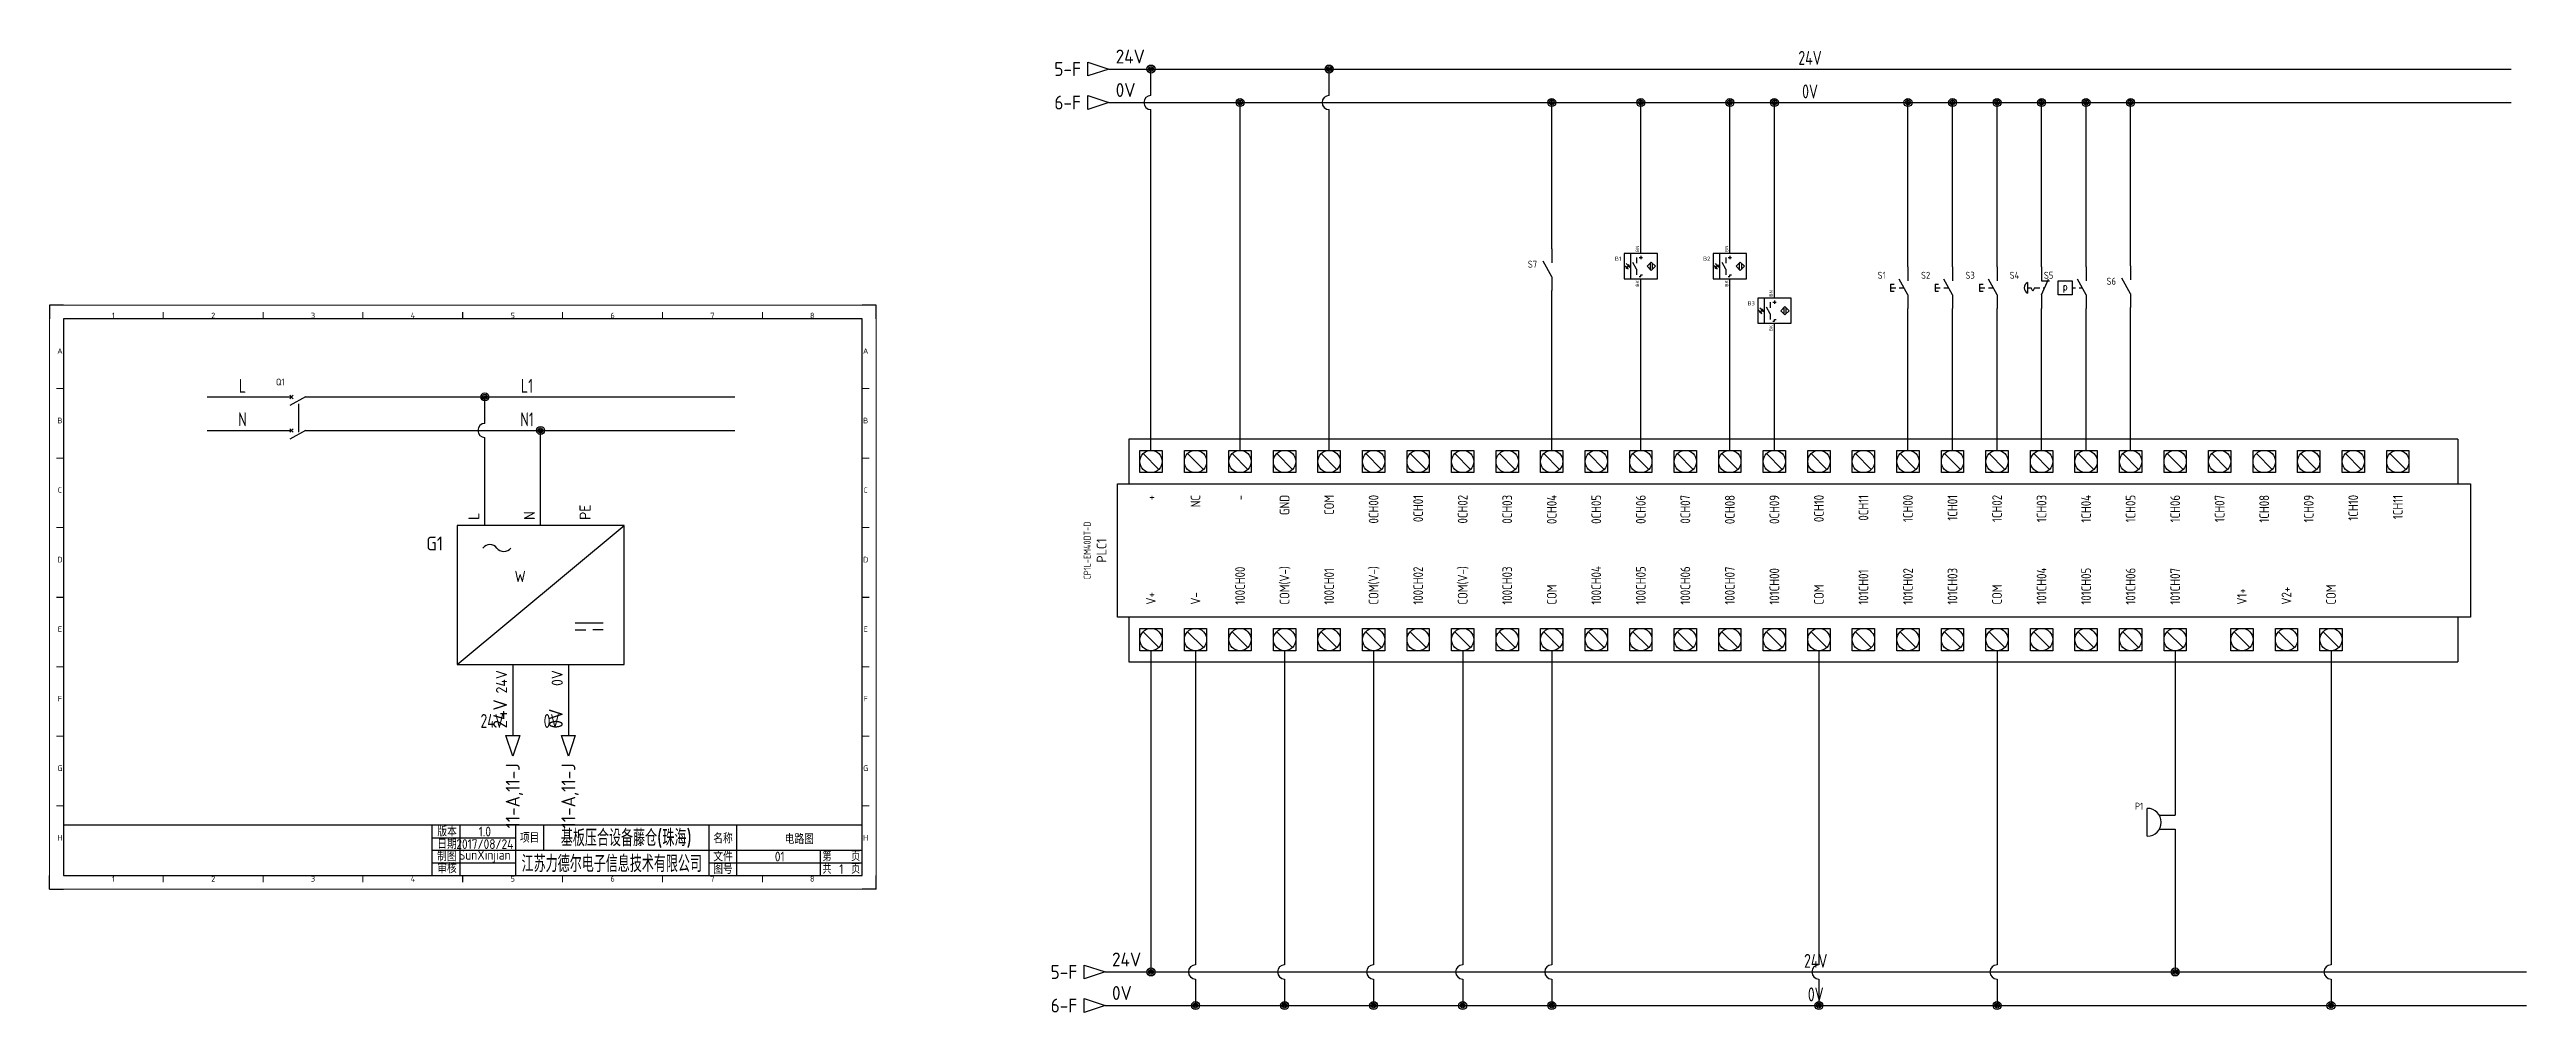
# Model space of a CAD drawing. Header units: millimetres. Extents: x 2029 to 2919, y 1343 to 1689.
import ezdxf
from ezdxf.enums import TextEntityAlignment as Align

# ---------------------------------------------------------------- set-up
doc = ezdxf.new("R2010")
doc.units = ezdxf.units.MM
for name, color, linetype in [('AE_BOR', 1, 'Continuous'), ('DESC', 150, 'Continuous'), ('LINK', 9, 'Continuous'), ('SYMS', 7, 'Continuous'), ('TAGS', 150, 'Continuous'), ('TERMS', 123, 'Continuous'), ('WIREFIXED', 7, 'Continuous'), ('WIRENO', 72, 'Continuous'), ('WIREREF', 52, 'Continuous'), ('WIREREF_DEST', 52, 'Continuous'), ('WIRES', 7, 'Continuous'), ('XREF', 7, 'Continuous'), ('图框_标题栏属性', 1, 'Continuous'), ('图框_标题栏文字', 6, 'Continuous')]:
    doc.layers.add(name, color=color, linetype=linetype)
doc.styles.add('ACGBTS', font='ISOCP.SHX')
doc.styles.add('PIN', font='simplex', dxfattribs={"width": 0.75})
doc.styles.get("Standard").update_dxf_attribs({"font": 'arial.ttf'})
doc.styles.add('WD_IEC', font='ISOCP2.shx', dxfattribs={"height": 4, "bigfont": 'gbcbig.shx'})
doc.styles.add('工程字', font='gbenor.shx', dxfattribs={"bigfont": 'gbcbig.shx'})

# ---------------------------------------------------------------- blocks, each defined once
blk = doc.blocks.new('Border')
for p, q in [((584, 410), (10, 410)), ((10, 410), (10, 10)), ((584, 10), (584, 410)), ((10, 10), (584, 10))]:
    blk.add_line(p, q)
at = {"layer": 'AE_BOR', "color": 1, "lineweight": 30}
for p, q in [((10, 420), (0, 420)), ((0, 420), (0, 410)), ((297, 410), (297, 415)), ((594, 420), (584, 420)), ((594, 410), (594, 420)), ((5, 210), (10, 210)), ((584, 210), (589, 210)), ((0, 0), (0, 10)), ((0, 0), (10, 0)), ((297, 5), (297, 10)), ((594, 0), (584, 0)), ((594, 0), (594, 10))]:
    blk.add_line(p, q, dxfattribs=at)
at = {"layer": 'AE_BOR', "color": 1, "lineweight": 15}
for p, q in [((0, 420), (594, 420)), ((0, 0), (0, 420)), ((81.75, 410), (81.75, 415)), ((153.5, 410), (153.5, 415)), ((225.25, 410), (225.25, 415)), ((368.75, 410), (368.75, 415)), ((440.5, 410), (440.5, 415)), ((512.25, 410), (512.25, 415)), ((594, 420), (594, 0)), ((10, 360), (5, 360)), ((589, 360), (584, 360)), ((10, 310), (5, 310)), ((589, 310), (584, 310)), ((10, 260), (5, 260)), ((589, 260), (584, 260)), ((10, 160), (5, 160)), ((589, 160), (584, 160)), ((10, 110), (5, 110)), ((589, 110), (584, 110)), ((10, 60), (5, 60)), ((589, 60), (584, 60)), ((594, 0), (0, 0)), ((81.75, 5), (81.75, 10)), ((153.5, 5), (153.5, 10)), ((225.25, 5), (225.25, 10)), ((368.75, 5), (368.75, 10)), ((440.5, 5), (440.5, 10)), ((512.25, 5), (512.25, 10))]:
    blk.add_line(p, q, dxfattribs=at)
at = {"layer": 'AE_BOR', "color": 1, "lineweight": 15, "style": 'ACGBTS'}
for s, p in [('1', (45.875, 412.5)), ('2', (117.625, 412.5)), ('3', (189.375, 412.5)), ('4', (261.125, 412.5)), ('5', (332.875, 412.5)), ('6', (404.625, 412.5)), ('7', (476.375, 412.5)), ('8', (548.125, 412.5)), ('A', (7.5, 387)), ('A', (586.5, 387)), ('B', (7.5, 337)), ('B', (586.5, 337)), ('C', (7.5, 287)), ('C', (586.5, 287)), ('D', (7.5, 237)), ('D', (586.5, 237)), ('E', (7.5, 187)), ('E', (586.5, 187)), ('F', (7.5, 137)), ('F', (586.5, 137)), ('G', (7.5, 87)), ('G', (586.5, 87)), ('H', (7.5, 37)), ('H', (586.5, 37)), ('1', (45.875, 7.5)), ('2', (117.625, 7.5)), ('3', (189.375, 7.5)), ('4', (261.125, 7.5)), ('5', (332.875, 7.5)), ('6', (404.625, 7.5)), ('7', (476.375, 7.5)), ('8', (548.125, 7.5))]:
    blk.add_text(s, height=4, dxfattribs=at).set_placement(p, align=Align.MIDDLE)
blk = doc.blocks.new('LdrDkA4')
for p, q in [((132.5, 0), (132.5, 18)), ((142.5, 0), (142.5, 18)), ((162.5, 0), (162.5, 18)), ((162.5, 0), (162.5, 18)), ((162.5, 0), (162.5, 18)), ((172.5, 18), (172.5, 13.5)), ((232, 0), (232, 18)), ((242, 0), (242, 18)), ((132.5, 13.5), (162.5, 13.5)), ((132.5, 9), (162.99, 9)), ((162.5, 9), (287, 9)), ((172.5, 13.5), (172.5, 9)), ((272, 0), (272, 9)), ((132.5, 4.5), (162.5, 4.5)), ((142.5, 2.09), (142.5, 2.09)), ((142.5, 2.09), (142.5, 2.09)), ((232, 4.5), (287, 4.5))]:
    blk.add_line(p, q)
blk.add_lwpolyline([(132.5, 18), (0, 18), (0, 0), (132.5, 0)], close=True)
blk.add_lwpolyline([(132.5, 0), (287, 0), (287, 18), (132.5, 18)])
at = {"flags": 9}
blk.add_attdef('WD_TB', (0, 0), '', height=2.5, dxfattribs=at)
at = {"layer": '图框_标题栏属性', "style": '工程字'}
for tag, height, p in [('版本', 3.5, (151.42, 15.75)), ('日期', 3.5, (151.42, 11.25)), ('项目', 6, (202.25, 13.5)), ('名称', 3.5, (264.42, 13.27)), ('制图', 3.5, (151.34, 6.85)), ('审核', 3.5, (151.65, 2.36)), ('公司名称', 6, (197.03, 4.5)), ('文件', 3.5, (257.37, 6.75)), ('图号', 3.5, (257.37, 2.25)), ('总数', 3.5, (279.5, 2.25)), ('页数', 3.5, (279.5, 6.75))]:
    blk.add_attdef(tag, text='', height=height, dxfattribs=at).set_placement(p, align=Align.MIDDLE)
at = {"layer": '图框_标题栏文字', "style": '工程字'}
for s, height, p in [('版本', 3.5, (137.85, 15.75)), ('制图', 3.5, (137.75, 6.85)), ('日期', 3.5, (137.85, 11.25)), ('项目', 3.5, (167.5, 13.5)), ('名称', 3.5, (237, 13.27)), ('审核', 3.5, (137.81, 2.51)), ('文件', 3.5, (237, 6.75)), ('图号', 3.5, (237, 2.25)), ('第    页', 3.25, (279.5, 6.75)), ('共    页', 3.25, (279.5, 2.25))]:
    blk.add_text(s, height=height, dxfattribs=at).set_placement(p, align=Align.MIDDLE_CENTER)
blk = doc.blocks.new('PLCIO_CP1L40')
for p, q in [((-213.31, 39.3), (-213.31, 23.3)), ((264.28, 39.3), (-213.31, 39.3)), ((264.28, 39.3), (264.28, 23.3)), ((-209.31, 27.3), (-209.31, 35.3)), ((-209.31, 35.3), (-201.31, 35.3)), ((-201.31, 27.3), (-209.31, 27.3)), ((-208.14, 34.13), (-202.48, 28.47)), ((-201.31, 35.3), (-201.31, 27.3)), ((-193.31, 27.3), (-193.31, 35.3)), ((-193.31, 35.3), (-185.31, 35.3)), ((-185.31, 27.3), (-193.31, 27.3)), ((-192.14, 34.13), (-186.48, 28.47)), ((-185.31, 35.3), (-185.31, 27.3)), ((-177.31, 27.3), (-177.31, 35.3)), ((-177.31, 35.3), (-169.31, 35.3)), ((-169.31, 27.3), (-177.31, 27.3)), ((-176.14, 34.13), (-170.48, 28.47)), ((-169.31, 35.3), (-169.31, 27.3)), ((-161.31, 27.3), (-161.31, 35.3)), ((-161.31, 27.3), (-161.31, 35.3)), ((-161.31, 35.3), (-153.31, 35.3)), ((-161.31, 35.3), (-153.31, 35.3)), ((-153.31, 27.3), (-161.31, 27.3)), ((-153.31, 27.3), (-161.31, 27.3)), ((-160.14, 34.13), (-154.48, 28.47)), ((-153.31, 35.3), (-153.31, 27.3)), ((-153.31, 35.3), (-153.31, 27.3)), ((-145.31, 27.3), (-145.31, 35.3)), ((-145.31, 35.3), (-137.31, 35.3)), ((-137.31, 27.3), (-145.31, 27.3)), ((-144.14, 34.13), (-138.48, 28.47)), ((-137.31, 35.3), (-137.31, 27.3)), ((-129.31, 27.3), (-129.31, 35.3)), ((-129.31, 35.3), (-121.31, 35.3)), ((-121.31, 27.3), (-129.31, 27.3)), ((-128.14, 34.13), (-122.48, 28.47)), ((-121.31, 35.3), (-121.31, 27.3)), ((-113.31, 27.3), (-113.31, 35.3)), ((-113.31, 35.3), (-105.31, 35.3)), ((-105.31, 27.3), (-113.31, 27.3)), ((-112.14, 34.13), (-106.48, 28.47)), ((-105.31, 35.3), (-105.31, 27.3)), ((-97.31, 27.3), (-97.31, 35.3)), ((-97.31, 35.3), (-89.31, 35.3)), ((-89.31, 27.3), (-97.31, 27.3)), ((-96.14, 34.13), (-90.48, 28.47)), ((-89.31, 35.3), (-89.31, 27.3)), ((-81.31, 27.3), (-81.31, 35.3)), ((-81.31, 35.3), (-73.31, 35.3)), ((-73.31, 27.3), (-81.31, 27.3)), ((-80.14, 34.13), (-74.48, 28.47)), ((-73.31, 35.3), (-73.31, 27.3)), ((-65.31, 27.3), (-65.31, 35.3)), ((-65.31, 35.3), (-57.31, 35.3)), ((-57.31, 27.3), (-65.31, 27.3)), ((-64.14, 34.13), (-58.48, 28.47)), ((-57.31, 35.3), (-57.31, 27.3)), ((-49.31, 27.3), (-49.31, 35.3)), ((-49.31, 35.3), (-41.31, 35.3)), ((-41.31, 27.3), (-49.31, 27.3)), ((-48.14, 34.13), (-42.48, 28.47)), ((-41.31, 35.3), (-41.31, 27.3)), ((-33.31, 27.3), (-33.31, 35.3)), ((-33.31, 35.3), (-25.31, 35.3)), ((-25.31, 27.3), (-33.31, 27.3)), ((-32.14, 34.13), (-26.48, 28.47)), ((-25.31, 35.3), (-25.31, 27.3)), ((-17.31, 27.3), (-17.31, 35.3)), ((-17.31, 35.3), (-9.31, 35.3)), ((-9.31, 27.3), (-17.31, 27.3)), ((-16.14, 34.13), (-10.48, 28.47)), ((-9.31, 35.3), (-9.31, 27.3)), ((-1.31, 27.3), (-1.31, 35.3)), ((-1.31, 35.3), (6.69, 35.3)), ((6.69, 27.3), (-1.31, 27.3)), ((-0.14, 34.13), (5.52, 28.47)), ((6.69, 35.3), (6.69, 27.3)), ((14.69, 27.3), (14.69, 35.3)), ((14.69, 35.3), (22.69, 35.3)), ((22.69, 27.3), (14.69, 27.3)), ((15.86, 34.13), (21.52, 28.47)), ((22.69, 35.3), (22.69, 27.3)), ((30.69, 27.3), (30.69, 35.3)), ((30.69, 35.3), (38.69, 35.3)), ((38.69, 27.3), (30.69, 27.3)), ((31.86, 34.13), (37.52, 28.47)), ((38.69, 35.3), (38.69, 27.3)), ((46.69, 27.3), (46.69, 35.3)), ((46.69, 35.3), (54.69, 35.3)), ((54.69, 27.3), (46.69, 27.3)), ((47.86, 34.13), (53.52, 28.47)), ((54.69, 35.3), (54.69, 27.3)), ((62.69, 27.3), (62.69, 35.3)), ((62.69, 35.3), (70.69, 35.3)), ((70.69, 27.3), (62.69, 27.3)), ((63.86, 34.13), (69.52, 28.47)), ((70.69, 35.3), (70.69, 27.3)), ((78.69, 27.3), (78.69, 35.3)), ((78.69, 35.3), (86.69, 35.3)), ((86.69, 27.3), (78.69, 27.3)), ((79.86, 34.13), (85.52, 28.47)), ((86.69, 35.3), (86.69, 27.3)), ((94.69, 27.3), (94.69, 35.3)), ((94.69, 35.3), (102.69, 35.3)), ((102.69, 27.3), (94.69, 27.3)), ((95.86, 34.13), (101.52, 28.47)), ((102.69, 35.3), (102.69, 27.3)), ((110.69, 27.3), (110.69, 35.3)), ((110.69, 35.3), (118.69, 35.3)), ((118.69, 27.3), (110.69, 27.3)), ((111.86, 34.13), (117.52, 28.47)), ((118.69, 35.3), (118.69, 27.3)), ((126.69, 27.3), (126.69, 35.3)), ((126.69, 35.3), (134.69, 35.3)), ((134.69, 27.3), (126.69, 27.3)), ((127.86, 34.13), (133.52, 28.47)), ((134.69, 35.3), (134.69, 27.3)), ((142.69, 27.3), (142.69, 35.3)), ((142.69, 35.3), (150.69, 35.3)), ((150.69, 27.3), (142.69, 27.3)), ((143.86, 34.13), (149.52, 28.47)), ((150.69, 35.3), (150.69, 27.3)), ((158.69, 27.3), (158.69, 35.3)), ((158.69, 35.3), (166.69, 35.3)), ((166.69, 27.3), (158.69, 27.3)), ((159.86, 34.13), (165.52, 28.47)), ((166.69, 35.3), (166.69, 27.3)), ((174.69, 27.3), (174.69, 35.3)), ((174.69, 35.3), (182.69, 35.3)), ((182.69, 27.3), (174.69, 27.3)), ((175.86, 34.13), (181.52, 28.47)), ((182.69, 35.3), (182.69, 27.3)), ((190.69, 27.3), (190.69, 35.3)), ((190.69, 35.3), (198.69, 35.3)), ((198.69, 27.3), (190.69, 27.3)), ((191.86, 34.13), (197.52, 28.47)), ((198.69, 35.3), (198.69, 27.3)), ((206.69, 27.3), (206.69, 35.3)), ((206.69, 35.3), (214.69, 35.3)), ((214.69, 27.3), (206.69, 27.3)), ((207.86, 34.13), (213.52, 28.47)), ((214.69, 35.3), (214.69, 27.3)), ((222.69, 27.3), (222.69, 35.3)), ((222.69, 35.3), (230.69, 35.3)), ((230.69, 27.3), (222.69, 27.3)), ((223.86, 34.13), (229.52, 28.47)), ((230.69, 35.3), (230.69, 27.3)), ((238.69, 27.3), (238.69, 35.3)), ((238.69, 35.3), (246.69, 35.3)), ((246.69, 27.3), (238.69, 27.3)), ((239.86, 34.13), (245.52, 28.47)), ((246.69, 35.3), (246.69, 27.3)), ((-217.31, -24.7), (-217.31, 23.3)), ((-217.31, 23.3), (268.77, 23.3)), ((268.77, 23.3), (268.77, -24.7)), ((-213.31, -24.7), (-217.31, -24.7)), ((-213.31, -24.7), (-213.31, -40.7)), ((26.69, -24.7), (-213.31, -24.7)), ((268.77, -24.7), (26.69, -24.7)), ((264.28, -24.7), (264.28, -40.7)), ((-209.31, -28.7), (-201.31, -28.7)), ((-209.31, -36.7), (-209.31, -28.7)), ((-208.14, -29.87), (-202.48, -35.53)), ((-201.31, -28.7), (-201.31, -36.7)), ((-193.31, -28.7), (-185.31, -28.7)), ((-193.31, -28.7), (-185.31, -28.7)), ((-193.31, -36.7), (-193.31, -28.7)), ((-193.31, -36.7), (-193.31, -28.7)), ((-192.14, -29.87), (-186.48, -35.53)), ((-185.31, -28.7), (-185.31, -36.7)), ((-185.31, -28.7), (-185.31, -36.7)), ((-177.31, -28.7), (-169.31, -28.7)), ((-177.31, -28.7), (-169.31, -28.7)), ((-177.31, -36.7), (-177.31, -28.7)), ((-177.31, -36.7), (-177.31, -28.7)), ((-176.14, -29.87), (-170.48, -35.53)), ((-169.31, -28.7), (-169.31, -36.7)), ((-169.31, -28.7), (-169.31, -36.7)), ((-161.31, -28.7), (-153.31, -28.7)), ((-161.31, -28.7), (-153.31, -28.7)), ((-161.31, -36.7), (-161.31, -28.7)), ((-161.31, -36.7), (-161.31, -28.7)), ((-160.14, -29.87), (-154.48, -35.53)), ((-153.31, -28.7), (-153.31, -36.7)), ((-153.31, -28.7), (-153.31, -36.7)), ((-145.31, -28.7), (-137.31, -28.7)), ((-145.31, -28.7), (-137.31, -28.7)), ((-145.31, -36.7), (-145.31, -28.7)), ((-145.31, -36.7), (-145.31, -28.7)), ((-144.14, -29.87), (-138.48, -35.53)), ((-137.31, -28.7), (-137.31, -36.7)), ((-137.31, -28.7), (-137.31, -36.7)), ((-129.31, -28.7), (-121.31, -28.7)), ((-129.31, -28.7), (-121.31, -28.7)), ((-129.31, -36.7), (-129.31, -28.7)), ((-129.31, -36.7), (-129.31, -28.7)), ((-128.14, -29.87), (-122.48, -35.53)), ((-121.31, -28.7), (-121.31, -36.7)), ((-121.31, -28.7), (-121.31, -36.7)), ((-113.31, -28.7), (-105.31, -28.7)), ((-113.31, -28.7), (-105.31, -28.7)), ((-113.31, -36.7), (-113.31, -28.7)), ((-113.31, -36.7), (-113.31, -28.7)), ((-112.14, -29.87), (-106.48, -35.53)), ((-105.31, -28.7), (-105.31, -36.7)), ((-105.31, -28.7), (-105.31, -36.7)), ((-97.31, -28.7), (-89.31, -28.7)), ((-97.31, -28.7), (-89.31, -28.7)), ((-97.31, -36.7), (-97.31, -28.7)), ((-97.31, -36.7), (-97.31, -28.7)), ((-96.14, -29.87), (-90.48, -35.53)), ((-89.31, -28.7), (-89.31, -36.7)), ((-89.31, -28.7), (-89.31, -36.7)), ((-81.31, -28.7), (-73.31, -28.7)), ((-81.31, -28.7), (-73.31, -28.7)), ((-81.31, -36.7), (-81.31, -28.7)), ((-81.31, -36.7), (-81.31, -28.7)), ((-80.14, -29.87), (-74.48, -35.53)), ((-73.31, -28.7), (-73.31, -36.7)), ((-73.31, -28.7), (-73.31, -36.7)), ((-65.31, -28.7), (-57.31, -28.7)), ((-65.31, -28.7), (-57.31, -28.7)), ((-65.31, -36.7), (-65.31, -28.7)), ((-65.31, -36.7), (-65.31, -28.7)), ((-64.14, -29.87), (-58.48, -35.53)), ((-57.31, -28.7), (-57.31, -36.7)), ((-57.31, -28.7), (-57.31, -36.7)), ((-49.31, -28.7), (-41.31, -28.7)), ((-49.31, -28.7), (-41.31, -28.7)), ((-49.31, -36.7), (-49.31, -28.7)), ((-49.31, -36.7), (-49.31, -28.7)), ((-48.14, -29.87), (-42.48, -35.53)), ((-41.31, -28.7), (-41.31, -36.7)), ((-41.31, -28.7), (-41.31, -36.7)), ((-33.31, -28.7), (-25.31, -28.7)), ((-33.31, -28.7), (-25.31, -28.7)), ((-33.31, -36.7), (-33.31, -28.7)), ((-33.31, -36.7), (-33.31, -28.7)), ((-32.14, -29.87), (-26.48, -35.53)), ((-25.31, -28.7), (-25.31, -36.7)), ((-25.31, -28.7), (-25.31, -36.7)), ((-17.31, -28.7), (-9.31, -28.7)), ((-17.31, -28.7), (-9.31, -28.7)), ((-17.31, -36.7), (-17.31, -28.7)), ((-17.31, -36.7), (-17.31, -28.7)), ((-16.14, -29.87), (-10.48, -35.53)), ((-9.31, -28.7), (-9.31, -36.7)), ((-9.31, -28.7), (-9.31, -36.7)), ((-1.31, -28.7), (6.69, -28.7)), ((-1.31, -28.7), (6.69, -28.7)), ((-1.31, -36.7), (-1.31, -28.7)), ((-1.31, -36.7), (-1.31, -28.7)), ((-0.14, -29.87), (5.52, -35.53)), ((6.69, -28.7), (6.69, -36.7)), ((6.69, -28.7), (6.69, -36.7)), ((14.69, -36.7), (14.69, -28.7)), ((14.69, -36.7), (14.69, -28.7)), ((14.69, -28.7), (22.69, -28.7)), ((14.69, -28.7), (22.69, -28.7)), ((15.86, -29.87), (21.52, -35.53)), ((22.69, -28.7), (22.69, -36.7)), ((22.69, -28.7), (22.69, -36.7)), ((30.69, -28.7), (38.69, -28.7)), ((30.69, -28.7), (38.69, -28.7)), ((30.69, -36.7), (30.69, -28.7)), ((30.69, -36.7), (30.69, -28.7)), ((31.86, -29.87), (37.52, -35.53)), ((38.69, -28.7), (38.69, -36.7)), ((38.69, -28.7), (38.69, -36.7)), ((46.69, -36.7), (46.69, -28.7)), ((46.69, -36.7), (46.69, -28.7)), ((46.69, -28.7), (54.69, -28.7)), ((46.69, -28.7), (54.69, -28.7)), ((47.86, -29.87), (53.52, -35.53)), ((54.69, -28.7), (54.69, -36.7)), ((54.69, -28.7), (54.69, -36.7)), ((62.69, -28.7), (70.69, -28.7)), ((62.69, -28.7), (70.69, -28.7)), ((62.69, -36.7), (62.69, -28.7)), ((62.69, -36.7), (62.69, -28.7)), ((63.86, -29.87), (69.52, -35.53)), ((70.69, -28.7), (70.69, -36.7)), ((70.69, -28.7), (70.69, -36.7)), ((78.69, -28.7), (86.69, -28.7)), ((78.69, -28.7), (86.69, -28.7)), ((78.69, -36.7), (78.69, -28.7)), ((78.69, -36.7), (78.69, -28.7)), ((79.86, -29.87), (85.52, -35.53)), ((86.69, -28.7), (86.69, -36.7)), ((86.69, -28.7), (86.69, -36.7)), ((94.69, -36.7), (94.69, -28.7)), ((94.69, -36.7), (94.69, -28.7)), ((94.69, -28.7), (102.69, -28.7)), ((94.69, -28.7), (102.69, -28.7)), ((95.86, -29.87), (101.52, -35.53)), ((102.69, -28.7), (102.69, -36.7)), ((102.69, -28.7), (102.69, -36.7)), ((110.69, -28.7), (118.69, -28.7)), ((110.69, -28.7), (118.69, -28.7)), ((110.69, -36.7), (110.69, -28.7)), ((110.69, -36.7), (110.69, -28.7)), ((111.86, -29.87), (117.52, -35.53)), ((118.69, -28.7), (118.69, -36.7)), ((118.69, -28.7), (118.69, -36.7)), ((126.69, -36.7), (126.69, -28.7)), ((126.69, -36.7), (126.69, -28.7)), ((126.69, -28.7), (134.69, -28.7)), ((126.69, -28.7), (134.69, -28.7)), ((127.86, -29.87), (133.52, -35.53)), ((134.69, -28.7), (134.69, -36.7)), ((134.69, -28.7), (134.69, -36.7)), ((142.69, -28.7), (150.69, -28.7)), ((142.69, -28.7), (150.69, -28.7)), ((142.69, -36.7), (142.69, -28.7)), ((142.69, -36.7), (142.69, -28.7)), ((143.86, -29.87), (149.52, -35.53)), ((150.69, -28.7), (150.69, -36.7)), ((150.69, -28.7), (150.69, -36.7)), ((158.69, -28.7), (166.69, -28.7)), ((158.69, -28.7), (166.69, -28.7)), ((158.69, -36.7), (158.69, -28.7)), ((158.69, -36.7), (158.69, -28.7)), ((159.86, -29.87), (165.52, -35.53)), ((166.69, -28.7), (166.69, -36.7)), ((166.69, -28.7), (166.69, -36.7)), ((182.69, -36.7), (182.69, -28.7)), ((182.69, -36.7), (182.69, -28.7)), ((182.69, -28.7), (190.69, -28.7)), ((182.69, -28.7), (190.69, -28.7)), ((183.86, -29.87), (189.52, -35.53)), ((190.69, -28.7), (190.69, -36.7)), ((190.69, -28.7), (190.69, -36.7)), ((198.69, -36.7), (198.69, -28.7)), ((198.69, -36.7), (198.69, -28.7)), ((198.69, -28.7), (206.69, -28.7)), ((198.69, -28.7), (206.69, -28.7)), ((199.86, -29.87), (205.52, -35.53)), ((206.69, -28.7), (206.69, -36.7)), ((206.69, -28.7), (206.69, -36.7)), ((214.69, -36.7), (214.69, -28.7)), ((214.69, -36.7), (214.69, -28.7)), ((214.69, -28.7), (222.69, -28.7)), ((214.69, -28.7), (222.69, -28.7)), ((215.86, -29.87), (221.52, -35.53)), ((222.69, -28.7), (222.69, -36.7)), ((222.69, -28.7), (222.69, -36.7)), ((-213.31, -40.7), (264.28, -40.7)), ((-201.31, -36.7), (-209.31, -36.7)), ((-185.31, -36.7), (-193.31, -36.7)), ((-185.31, -36.7), (-193.31, -36.7)), ((-169.31, -36.7), (-177.31, -36.7)), ((-169.31, -36.7), (-177.31, -36.7)), ((-153.31, -36.7), (-161.31, -36.7)), ((-153.31, -36.7), (-161.31, -36.7)), ((-137.31, -36.7), (-145.31, -36.7)), ((-137.31, -36.7), (-145.31, -36.7)), ((-121.31, -36.7), (-129.31, -36.7)), ((-121.31, -36.7), (-129.31, -36.7)), ((-105.31, -36.7), (-113.31, -36.7)), ((-105.31, -36.7), (-113.31, -36.7)), ((-89.31, -36.7), (-97.31, -36.7)), ((-89.31, -36.7), (-97.31, -36.7)), ((-73.31, -36.7), (-81.31, -36.7)), ((-73.31, -36.7), (-81.31, -36.7)), ((-57.31, -36.7), (-65.31, -36.7)), ((-57.31, -36.7), (-65.31, -36.7)), ((-41.31, -36.7), (-49.31, -36.7)), ((-41.31, -36.7), (-49.31, -36.7)), ((-25.31, -36.7), (-33.31, -36.7)), ((-25.31, -36.7), (-33.31, -36.7)), ((-9.31, -36.7), (-17.31, -36.7)), ((-9.31, -36.7), (-17.31, -36.7)), ((6.69, -36.7), (-1.31, -36.7)), ((6.69, -36.7), (-1.31, -36.7)), ((22.69, -36.7), (14.69, -36.7)), ((22.69, -36.7), (14.69, -36.7)), ((38.69, -36.7), (30.69, -36.7)), ((38.69, -36.7), (30.69, -36.7)), ((54.69, -36.7), (46.69, -36.7)), ((54.69, -36.7), (46.69, -36.7)), ((70.69, -36.7), (62.69, -36.7)), ((70.69, -36.7), (62.69, -36.7)), ((86.69, -36.7), (78.69, -36.7)), ((86.69, -36.7), (78.69, -36.7)), ((102.69, -36.7), (94.69, -36.7)), ((102.69, -36.7), (94.69, -36.7)), ((118.69, -36.7), (110.69, -36.7)), ((118.69, -36.7), (110.69, -36.7)), ((134.69, -36.7), (126.69, -36.7)), ((134.69, -36.7), (126.69, -36.7)), ((150.69, -36.7), (142.69, -36.7)), ((150.69, -36.7), (142.69, -36.7)), ((166.69, -36.7), (158.69, -36.7)), ((166.69, -36.7), (158.69, -36.7)), ((190.69, -36.7), (182.69, -36.7)), ((190.69, -36.7), (182.69, -36.7)), ((206.69, -36.7), (198.69, -36.7)), ((206.69, -36.7), (198.69, -36.7)), ((222.69, -36.7), (214.69, -36.7)), ((222.69, -36.7), (214.69, -36.7))]:
    blk.add_line(p, q)
for centre in [(-205.31, 31.3), (-189.31, 31.3), (-173.31, 31.3), (-157.31, 31.3), (-141.31, 31.3), (-125.31, 31.3), (-109.31, 31.3), (-93.31, 31.3), (-77.31, 31.3), (-61.31, 31.3), (-45.31, 31.3), (-29.31, 31.3), (-13.31, 31.3), (2.69, 31.3), (18.69, 31.3), (34.69, 31.3), (50.69, 31.3), (66.69, 31.3), (82.69, 31.3), (98.69, 31.3), (114.69, 31.3), (130.69, 31.3), (146.69, 31.3), (162.69, 31.3), (178.69, 31.3), (194.69, 31.3), (210.69, 31.3), (226.69, 31.3), (242.69, 31.3), (-205.31, -32.7), (-189.31, -32.7), (-173.31, -32.7), (-157.31, -32.7), (-141.31, -32.7), (-125.31, -32.7), (-109.31, -32.7), (-93.31, -32.7), (-77.31, -32.7), (-61.31, -32.7), (-45.31, -32.7), (-29.31, -32.7), (-13.31, -32.7), (2.69, -32.7), (18.69, -32.7), (34.69, -32.7), (50.69, -32.7), (66.69, -32.7), (82.69, -32.7), (98.69, -32.7), (114.69, -32.7), (130.69, -32.7), (146.69, -32.7), (162.69, -32.7), (186.69, -32.7), (202.69, -32.7), (218.69, -32.7)]:
    blk.add_circle(centre, 4)
at = {"style": 'WD_IEC'}
for tag, p, width in [('DESCA46', (-126.8, 63.23), 0.9), ('DESCB46', (-119.81, 63.23), 0.9), ('DESCA47', (-110.8, 63.23), 0.9), ('DESCB47', (-103.81, 63.23), 0.9), ('DESCA48', (-94.8, 63.23), 0.9), ('DESCB48', (-87.81, 63.23), 0.9), ('DESCA49', (-78.8, 63.23), 0.9), ('DESCB49', (-71.81, 63.23), 0.9), ('DESCA50', (-62.8, 63.23), 0.9), ('DESCB50', (-55.81, 63.23), 0.9), ('DESCA52', (-30.8, 63.23), 0.9), ('DESCB52', (-23.81, 63.23), 0.9), ('DESCA53', (-14.8, 63.23), 0.9), ('DESCB53', (-7.81, 63.23), 0.9), ('DESCA54', (1.2, 63.23), 0.9), ('DESCB54', (8.19, 63.23), 0.9), ('DESCA55', (17.2, 63.23), 0.9), ('DESCB55', (24.19, 63.23), 0.9), ('DESCA56', (33.2, 63.23), 0.9), ('DESCB56', (40.19, 63.23), 0.9), ('DESCA57', (49.2, 63.23), 0.9), ('DESCB57', (56.19, 63.23), 0.9), ('DESCA58', (65.2, 63.23), 0.9), ('DESCB58', (72.19, 63.23), 0.9), ('DESCA59', (81.2, 63.23), 0.9), ('DESCB59', (88.19, 63.23), 0.9), ('DESCA60', (97.2, 63.23), 0.9), ('DESCB60', (104.19, 63.23), 0.9), ('DESCA62', (129.2, 63.23), 0.9), ('DESCB62', (136.19, 63.23), 0.9), ('DESCA63', (145.2, 63.23), 0.9), ('DESCB63', (152.19, 63.23), 0.9), ('DESCA64', (161.2, 63.23), 0.9), ('DESCB64', (168.19, 63.23), 0.9), ('DESCA65', (177.2, 63.23), 0.9), ('DESCB65', (184.19, 63.23), 0.9), ('DESCA66', (193.2, 63.23), 0.9), ('DESCB66', (200.19, 63.23), 0.9), ('DESCA67', (209.2, 63.23), 0.9), ('DESCB67', (216.19, 63.23), 0.9), ('DESCA68', (225.2, 63.23), 0.9), ('DESCB68', (232.19, 63.23), 0.9), ('DESCA69', (241.2, 63.23), 0.9), ('DESCB69', (248.19, 63.23), 0.9), ('DESCA51', (-46.8, 63.23), 0.9), ('DESCB51', (-39.81, 63.23), 0.9), ('DESCA61', (113.2, 63.23), 0.9), ('DESCB61', (120.19, 63.23), 0.9), ('WDTAGALT', (-255.31, -12.7), 0.8)]:
    blk.add_attdef(tag, p, '', height=4, rotation=90, dxfattribs=dict(at, width=width))
at = {"style": 'WD_IEC', "width": 0.9}
for tag, p in [('TERM41', (-203.31, 36.53)), ('TERM42', (-187.31, 36.53)), ('TERM43', (-171.31, 36.53)), ('TERM44', (-155.31, 36.53)), ('TERM45', (-139.31, 36.53)), ('TERM46', (-123.31, 36.53)), ('TERM47', (-107.31, 36.53)), ('TERM48', (-91.31, 36.53)), ('TERM49', (-75.31, 36.53)), ('TERM50', (-59.31, 36.53)), ('TERM51', (-43.31, 36.53)), ('TERM52', (-27.31, 36.53)), ('TERM53', (-11.31, 36.53)), ('TERM54', (4.69, 36.53)), ('TERM55', (20.69, 36.53)), ('TERM56', (36.69, 36.53)), ('TERM57', (52.69, 36.53)), ('TERM58', (68.69, 36.53)), ('TERM59', (84.69, 36.53)), ('TERM60', (100.69, 36.53)), ('TERM61', (116.69, 36.53)), ('TERM62', (132.69, 36.53)), ('TERM63', (148.69, 36.53)), ('TERM64', (164.69, 36.53)), ('TERM65', (180.69, 36.53)), ('TERM66', (196.69, 36.53)), ('TERM67', (212.69, 36.53)), ('TERM68', (228.69, 36.53)), ('TERM69', (244.69, 36.53))]:
    blk.add_attdef(tag, text='', height=2.5, rotation=90, dxfattribs=at).set_placement(p, align=Align.TOP_LEFT)
at = {"style": 'WD_IEC', "flags": 1}
for tag, p in [('X2TERM41', (-205.31, 35.3)), ('X2TERM42', (-189.31, 35.3)), ('X2TERM43', (-173.31, 35.3)), ('X2TERM44', (-157.31, 35.3)), ('X2TERM45', (-141.31, 35.3)), ('X2TERM46', (-125.31, 35.3)), ('X2TERM47', (-109.31, 35.3)), ('X2TERM48', (-93.31, 35.3)), ('X2TERM49', (-77.31, 35.3)), ('X2TERM50', (-61.31, 35.3)), ('X2TERM51', (-45.31, 35.3)), ('X2TERM52', (-29.31, 35.3)), ('X2TERM53', (-13.31, 35.3)), ('X2TERM54', (2.69, 35.3)), ('X2TERM55', (18.69, 35.3)), ('X2TERM56', (34.69, 35.3)), ('X2TERM57', (50.69, 35.3)), ('X2TERM58', (66.69, 35.3)), ('X2TERM59', (82.69, 35.3)), ('X2TERM60', (98.69, 35.3)), ('X2TERM61', (114.69, 35.3)), ('X2TERM62', (130.69, 35.3)), ('X2TERM63', (146.69, 35.3)), ('X2TERM64', (162.69, 35.3)), ('X2TERM65', (178.69, 35.3)), ('X2TERM66', (194.69, 35.3)), ('X2TERM67', (210.69, 35.3)), ('X2TERM68', (226.69, 35.3)), ('X2TERM69', (242.69, 35.3)), ('X8TERM01', (-205.31, -36.7)), ('X8TERM02', (-189.31, -36.7)), ('X8TERM03', (-173.31, -36.7)), ('X8TERM04', (-157.31, -36.7)), ('X8TERM05', (-141.31, -36.7)), ('X8TERM06', (-125.31, -36.7)), ('X8TERM07', (-109.31, -36.7)), ('X8TERM08', (-93.31, -36.7)), ('X8TERM09', (-77.31, -36.7)), ('X8TERM10', (-61.31, -36.7)), ('X8TERM11', (-45.31, -36.7)), ('X8TERM12', (-29.31, -36.7)), ('X8TERM13', (-13.31, -36.7)), ('X8TERM14', (2.69, -36.7)), ('X8TERM15', (18.69, -36.7)), ('X8TERM16', (34.69, -36.7)), ('X8TERM17', (50.69, -36.7)), ('X8TERM18', (66.69, -36.7)), ('X8TERM19', (82.69, -36.7)), ('X8TERM20', (98.69, -36.7)), ('X8TERM21', (114.69, -36.7)), ('X8TERM22', (130.69, -36.7)), ('X8TERM23', (146.69, -36.7)), ('X8TERM24', (162.69, -36.7)), ('X8TERM26', (186.69, -36.7)), ('X8TERM27', (202.69, -36.7)), ('X8TERM28', (218.69, -36.7))]:
    blk.add_attdef(tag, p, '', height=0.35, rotation=90, dxfattribs=at)
at = {"style": 'WD_IEC', "width": 0.9}
for tag, p in [('TERMDESC41', (-205.31, 19.3)), ('TERMDESC42', (-189.31, 19.3)), ('TERMDESC43', (-173.31, 19.3)), ('TERMDESC44', (-157.31, 19.3)), ('TERMDESC45', (-141.31, 19.3)), ('TAGA46', (-125.31, 19.3)), ('TAGA47', (-109.31, 19.3)), ('TAGA48', (-93.31, 19.3)), ('TAGA49', (-77.31, 19.3)), ('TAGA50', (-61.31, 19.3)), ('TAGA51', (-45.31, 19.3)), ('TAGA52', (-29.31, 19.3)), ('TAGA53', (-13.31, 19.3)), ('TAGA54', (2.69, 19.3)), ('TAGA55', (18.69, 19.3)), ('TAGA56', (34.69, 19.3)), ('TAGA57', (50.69, 19.3)), ('TAGA58', (66.69, 19.3)), ('TAGA59', (82.69, 19.3)), ('TAGA60', (98.69, 19.3)), ('TAGA61', (114.69, 19.3)), ('TAGA62', (130.69, 19.3)), ('TAGA63', (146.69, 19.3)), ('TAGA64', (162.69, 19.3)), ('TAGA65', (178.69, 19.3)), ('TAGA66', (194.69, 19.3)), ('TAGA67', (210.69, 19.3)), ('TAGA68', (226.69, 19.3)), ('TAGA69', (242.69, 19.3))]:
    blk.add_attdef(tag, text='', height=3.5, rotation=90, dxfattribs=at).set_placement(p, align=Align.MIDDLE_RIGHT)
at = {"style": 'WD_IEC'}
for tag, width, p in [('INST', 0.8, (-251.47, -0.7)), ('LOC', 0.8, (-248.03, -0.7)), ('MFG', 0.8, (-244.02, -0.7)), ('CAT', 0.9, (-240.52, -0.7)), ('DESC', 0.8, (-226.97, -0.7))]:
    blk.add_attdef(tag, text='', height=2.5, rotation=90, dxfattribs=dict(at, width=width)).set_placement(p, align=Align.CENTER)
at = {"linetype": 'Continuous', "style": 'WD_IEC', "flags": 9}
for tag, p in [('ASSYCODE', (-244.3, 6.66)), ('FAMILY', (-243.52, 6.69))]:
    blk.add_attdef(tag, text='', height=0.32, rotation=90, dxfattribs=at).set_placement(p, align=Align.CENTER)
at = {"style": 'WD_IEC'}
for tag, p in [('LINE1', (-236.02, -0.7)), ('LINE2', (-231.02, -0.7)), ('TAG1', (-221.31, -0.7))]:
    blk.add_attdef(tag, text='', height=3.5, rotation=90, dxfattribs=at).set_placement(p, align=Align.CENTER)
at = {"style": 'WD_IEC', "width": 0.9}
for tag, p in [('TERMDESC01', (-205.31, -20.14)), ('TERMDESC02', (-189.31, -20.14)), ('TERMDESC04', (-157.31, -20.14)), ('TERMDESC06', (-125.31, -20.14)), ('TERMDESC08', (-93.31, -20.14)), ('TERMDESC10', (-61.31, -20.14)), ('TERMDESC16', (34.69, -20.14)), ('TERMDESC20', (98.69, -20.14)), ('TERMDESC26', (186.69, -20.14)), ('TERMDESC27', (202.69, -20.14)), ('TERMDESC28', (218.69, -20.14)), ('TAGA03', (-173.31, -20.14)), ('TAGA05', (-141.31, -20.14)), ('TAGA07', (-109.31, -20.14)), ('TAGA09', (-77.31, -20.14)), ('TAGA11', (-45.31, -20.14)), ('TAGA12', (-29.31, -20.14)), ('TAGA13', (-13.31, -20.14)), ('TAGA14', (2.69, -20.14)), ('TAGA15', (18.69, -20.14)), ('TAGA17', (50.69, -20.14)), ('TAGA18', (66.69, -20.14)), ('TAGA19', (82.69, -20.14)), ('TAGA21', (114.69, -20.14)), ('TAGA22', (130.69, -20.14)), ('TAGA23', (146.69, -20.14)), ('TAGA24', (162.69, -20.14))]:
    blk.add_attdef(tag, text='', height=3.5, rotation=90, dxfattribs=at).set_placement(p, align=Align.MIDDLE_LEFT)
for tag, p in [('TERM01', (-203.31, -37.61)), ('TERM02', (-187.31, -37.75)), ('TERM03', (-171.31, -37.75)), ('TERM04', (-155.31, -37.75)), ('TERM05', (-139.31, -37.75)), ('TERM06', (-123.31, -37.75)), ('TERM07', (-107.31, -37.75)), ('TERM08', (-91.31, -37.75)), ('TERM09', (-75.31, -37.75)), ('TERM10', (-59.31, -37.75)), ('TERM11', (-43.31, -37.75)), ('TERM12', (-27.31, -37.75)), ('TERM13', (-11.31, -37.75)), ('TERM14', (4.69, -37.75)), ('TERM15', (20.69, -37.75)), ('TERM16', (36.69, -37.75)), ('TERM17', (52.69, -37.75)), ('TERM18', (68.69, -37.75)), ('TERM19', (84.69, -37.75)), ('TERM20', (100.69, -37.75)), ('TERM21', (116.69, -37.75)), ('TERM22', (132.69, -37.75)), ('TERM23', (148.69, -37.75)), ('TERM24', (164.69, -37.75)), ('TERM26', (188.69, -37.75)), ('TERM27', (204.69, -37.75)), ('TERM28', (220.69, -37.75))]:
    blk.add_attdef(tag, text='', height=2.5, rotation=90, dxfattribs=at).set_placement(p, align=Align.TOP_RIGHT)
for tag, p in [('DESCA03', (-174.8, -64.77)), ('DESCB03', (-167.81, -64.77)), ('DESCA05', (-142.8, -64.77)), ('DESCB05', (-135.81, -64.77)), ('DESCA06', (-126.8, -64.77)), ('DESCB06', (-119.81, -64.77)), ('DESCA08', (-94.8, -64.77)), ('DESCB08', (-87.81, -64.77)), ('DESCA09', (-78.8, -64.77)), ('DESCB09', (-71.81, -64.77)), ('DESCA11', (-46.8, -64.77)), ('DESCB11', (-39.81, -64.77)), ('DESCA12', (-30.8, -64.77)), ('DESCB12', (-23.81, -64.77)), ('DESCA13', (-14.8, -64.77)), ('DESCB13', (-7.81, -64.77)), ('DESCA14', (1.2, -64.77)), ('DESCB14', (8.19, -64.77)), ('DESCA15', (17.2, -64.77)), ('DESCB15', (24.19, -64.77)), ('DESCA17', (49.2, -64.77)), ('DESCB17', (56.19, -64.77)), ('DESCA18', (65.2, -64.77)), ('DESCB18', (72.19, -64.77)), ('DESCA19', (81.2, -64.77)), ('DESCB19', (88.19, -64.77)), ('DESCA21', (113.2, -64.77)), ('DESCB21', (120.19, -64.77)), ('DESCA22', (129.2, -64.77)), ('DESCB22', (136.19, -64.77)), ('DESCA23', (145.2, -64.77)), ('DESCB23', (152.19, -64.77)), ('DESCA24', (161.2, -64.77)), ('DESCB24', (168.19, -64.77))]:
    blk.add_attdef(tag, text='', height=4, rotation=90, dxfattribs=at).set_placement(p, align=Align.RIGHT)
blk = doc.blocks.new('WDDOT')
for radius in [0.72, 0.449, 0.223]:
    blk.add_circle((0, 0), radius)
blk = doc.blocks.new('WD_WNH')
at = {"linetype": 'Continuous', "style": 'WD_IEC', "width": 0.8}
blk.add_attdef('WIRENO', text='', height=2.5, dxfattribs=at).set_placement((0, 0.75), align=Align.CENTER)
at = {"style": 'WD_IEC', "flags": 1}
for tag, p in [('W08USER', (0, 0.375)), ('W04USER', (0, 0.875)), ('W05USER', (0, 0.75)), ('W09USER', (0, 0.25)), ('W03USER', (0, 1)), ('W06USER', (0, 0.625)), ('W07USER', (0, 0.5)), ('W02USER', (0, 1.125)), ('W01USER', (0, 1.25)), ('W10USER', (0, 0.125))]:
    blk.add_attdef(tag, text='', height=0.08, dxfattribs=at).set_placement(p, align=Align.CENTER)
blk = doc.blocks.new('POWER')
for p, q in [((0, -50), (60, 0)), ((42.5, -35), (52.5, -35)), ((42.5, -37.5), (46.25, -37.5)), ((52.5, -37.5), (48.75, -37.5))]:
    blk.add_line(p, q)
blk.add_lwpolyline([(0, 0), (0, -50), (60, -50), (60, 0)], close=True)
for centre, start, end in [((11.8, -10.01), 36.8699, 143.1301), ((16.8, -6.26), 216.8699, 323.1301)]:
    blk.add_arc(centre, 3.12, start, end)
at = {"style": 'WD_IEC'}
for tag, p in [('TERM02', (28, 2)), ('TERM03', (48, 2)), ('TERM01', (8, 2))]:
    blk.add_attdef(tag, p, '', height=4, rotation=90, dxfattribs=at)
for tag, height, p in [('INST', 5, (-5, 5)), ('LOC', 5, (-5, -2)), ('TAG1', 5, (-5, -9)), ('RATING1', 5, (-5, -18)), ('TERM06', 4, (24.7, -20.29)), ('XREF', 5, (-5, -26)), ('DESC1', 5, (-5, -33.7)), ('DESC3', 5, (-5, -47.7)), ('DESC2', 5, (-5, -40.7))]:
    blk.add_attdef(tag, text='', height=height, dxfattribs=at).set_placement(p, align=Align.RIGHT)
at = {"style": 'WD_IEC', "flags": 1}
for tag, p, height in [('X2TERM01', (10, 0), 0.64), ('X2TERM02', (30, 0), 0.64), ('X2TERM03', (50, 0), 0.64), ('MFG', (65.5, -2), 3), ('CAT', (65.5, -7), 3), ('ASSYCODE', (62, -43), 2), ('FAMILY', (62, -46), 2), ('X8TERM04', (20, -50), 0.64), ('X8TERM05', (40, -50), 0.64), ('CATDESC', (62, -49), 2)]:
    blk.add_attdef(tag, p, '', height=height, dxfattribs=at)
at = {"style": 'WD_IEC'}
for tag, p in [('TERM04', (18, -52)), ('TERM05', (38, -52))]:
    blk.add_attdef(tag, text='', height=4, rotation=90, dxfattribs=at).set_placement(p, align=Align.RIGHT)
blk = doc.blocks.new('HCB1')
for p, q in [((-7.5, 0), (-2.5, 0)), ((-1.88, 0.62), (-3.12, -0.62)), ((-1.88, -0.62), (-3.12, 0.62)), ((2.5, 0), (-3.12, -3.12)), ((2.5, 0), (7.5, 0))]:
    blk.add_line(p, q)
at = {"style": 'WD_IEC'}
for tag, p in [('INST', (-5, 11.12)), ('LOC', (-5, 7.62)), ('TAG1', (-5, 4.12)), ('DESC2', (-5, -17.25)), ('DESC1', (-5, -13.75)), ('DESC3', (-5, -20.75))]:
    blk.add_attdef(tag, text='', height=2.5, dxfattribs=at).set_placement(p, align=Align.RIGHT)
for tag, p, height, flags in [('MFG', (4.92, 12.12), 1.5, 9), ('CAT', (4.92, 9.62), 1.5, 9), ('X4TERM01', (-7.5, 0), 0.32, 1), ('TERM01', (-7.5, 1), 2, 8), ('X1TERM02', (7.5, 0), 0.32, 1), ('X2LINK', (0, -0.55), 0.32, 1), ('X8LINK', (0, -2.46), 0.32, 1), ('ASSYCODE', (12.25, -2.75), 1, 1), ('FAMILY', (12.25, -4.25), 1, 1), ('CATDESC', (12.25, -5.75), 1, 1), ('CONTACT', (12.5, -7.5), 1, 1), ('COMMON', (13.75, -8.75), 1, 1)]:
    blk.add_attdef(tag, p, '', height=height, dxfattribs=dict(at, flags=flags))
at = {"style": 'WD_IEC', "flags": 8}
blk.add_attdef('TERM02', text='', height=2, dxfattribs=at).set_placement((7.5, 1), align=Align.RIGHT)
at = {"lineweight": 15, "style": 'WD_IEC'}
for tag, p in [('RATING1', (-5, -6.25)), ('XREF', (-5, -10))]:
    blk.add_attdef(tag, text='', height=2.5, dxfattribs=at).set_placement(p, align=Align.RIGHT)
blk = doc.blocks.new('HCB2')
for p, q in [((-7.5, 0), (-2.5, 0)), ((-1.88, 0.62), (-3.12, -0.62)), ((-1.88, -0.62), (-3.12, 0.62)), ((2.5, 0), (-3.12, -3.12)), ((2.5, 0), (7.5, 0))]:
    blk.add_line(p, q)
at = {"style": 'WD_IEC'}
for tag, p in [('INST', (-5, 11.12)), ('LOC', (-5, 7.62)), ('TAG2', (-5, 4.12)), ('DESC2', (-5, -17.25)), ('DESC1', (-5, -13.75)), ('DESC3', (-5, -20.75))]:
    blk.add_attdef(tag, text='', height=2.5, dxfattribs=at).set_placement(p, align=Align.RIGHT)
for tag, p, height, flags in [('X4TERM01', (-7.5, 0), 0.32, 1), ('TERM01', (-7.5, 1), 2, 8), ('X1TERM02', (7.5, 0), 0.32, 1), ('X2LINK', (0, -0.55), 0.32, 1), ('X8LINK', (0, -2.46), 0.32, 1), ('FAMILY', (12.25, -4.25), 1, 1), ('CONTACT', (12.5, -7.5), 1, 1)]:
    blk.add_attdef(tag, p, '', height=height, dxfattribs=dict(at, flags=flags))
at = {"style": 'WD_IEC', "flags": 8}
blk.add_attdef('TERM02', text='', height=2, dxfattribs=at).set_placement((7.5, 1), align=Align.RIGHT)
at = {"lineweight": 15, "style": 'WD_IEC', "flags": 1}
blk.add_attdef('RATING1', text='', height=2.5, dxfattribs=at).set_placement((-5, -6.25), align=Align.RIGHT)
at = {"lineweight": 15, "style": 'WD_IEC'}
blk.add_attdef('XREF', text='', height=2.5, dxfattribs=at).set_placement((-5, -10), align=Align.RIGHT)
blk = doc.blocks.new('WD_WNV')
at = {"linetype": 'Continuous', "style": 'WD_IEC', "width": 0.8}
blk.add_attdef('WIRENO', text='', height=2.5, dxfattribs=at).set_placement((-1.6, 0), align=Align.MIDDLE_RIGHT)
at = {"style": 'WD_IEC', "flags": 1}
for tag, p in [('W08USER', (-1, 0.375)), ('W04USER', (-1, 0.875)), ('W05USER', (-1, 0.75)), ('W09USER', (-1, 0.25)), ('W03USER', (-1, 1)), ('W06USER', (-1, 0.625)), ('W07USER', (-1, 0.5)), ('W02USER', (-1, 1.125)), ('W01USER', (-1, 1.25)), ('W10USER', (-1, 0.125))]:
    blk.add_attdef(tag, text='', height=0.08, dxfattribs=at).set_placement(p, align=Align.CENTER)
blk = doc.blocks.new('HA1S4')
blk.add_lwpolyline([(0, -3.75), (-1.25, 0), (1.25, 0)], close=True)
at = {"style": 'WD_IEC', "flags": 8}
blk.add_attdef('WIRENO', (-1, 1.25), '', height=2.5, rotation=90, dxfattribs=at)
at = {"style": 'WD_IEC'}
blk.add_attdef('DESC1', text='', height=2.5, rotation=90, dxfattribs=at).set_placement((1, 1.25), align=Align.TOP_LEFT)
at = {"style": 'WD_IEC', "flags": 1}
blk.add_attdef('X2TERM01', (0, 0), '', height=0.32, dxfattribs=at)
blk.add_attdef('SIGCODE', text='', height=1, dxfattribs=at).set_placement((-2.5, -3.2), align=Align.RIGHT)
at = {"style": 'WD_IEC'}
blk.add_attdef('XREF', text='', height=2.5, rotation=90, dxfattribs=at).set_placement((0, -5), align=Align.MIDDLE_RIGHT)
blk = doc.blocks.new('HA1D3')
blk.add_lwpolyline([(0, 0), (-3.75, -1.25), (-3.75, 1.25)], close=True)
at = {"style": 'WD_IEC'}
blk.add_attdef('XREF', text='', height=2.5, dxfattribs=at).set_placement((-5, 0), align=Align.MIDDLE_RIGHT)
at = {"style": 'WD_IEC', "flags": 1}
blk.add_attdef('SIGCODE', text='', height=1, dxfattribs=at).set_placement((-2.5, 1.8), align=Align.RIGHT)
at = {"style": 'WD_IEC'}
for tag, p, height, flags in [('X1TERM01', (0, 0), 0.32, 1), ('WIRENO', (1.25, 1), 2.5, 8)]:
    blk.add_attdef(tag, p, '', height=height, dxfattribs=dict(at, flags=flags))
blk.add_attdef('DESC1', text='', height=2.5, dxfattribs=at).set_placement((1.25, -1), align=Align.TOP_LEFT)
blk = doc.blocks.new('VPB11')
for p, q in [((-6.25, 1.25), (-6.25, -1.25)), ((-6.25, 1.25), (-5, 1.25)), ((-6.25, 0), (-4.375, 0)), ((0, -2.5), (-3.125, 3.125)), ((-3.125, 0), (-1.389, 0)), ((0, 7.5), (0, 2.5)), ((-6.25, -1.25), (-5, -1.25)), ((0, -2.5), (0, -7.5))]:
    blk.add_line(p, q)
at = {"style": 'WD_IEC'}
for tag, p in [('INST', (-8, 10.25)), ('LOC', (-8, 6.75)), ('TAG1', (-8, 3.25)), ('DESC1', (-8, -10.35)), ('DESC3', (-8, -17.35)), ('DESC2', (-8, -13.85))]:
    blk.add_attdef(tag, text='', height=2.5, dxfattribs=at).set_placement(p, align=Align.RIGHT)
at = {"style": 'WD_IEC', "flags": 9}
for tag, p in [('MFG', (-8.5, -0.25)), ('CAT', (-8.5, -2.75))]:
    blk.add_attdef(tag, text='', height=1.5, dxfattribs=at).set_placement(p, align=Align.RIGHT)
at = {"style": 'WD_IEC'}
blk.add_attdef('TERM01', text='', height=2, rotation=90, dxfattribs=at).set_placement((-1, 7.5), align=Align.RIGHT)
blk.add_attdef('TERM02', (-1, -7.5), '', height=2, rotation=90, dxfattribs=at)
at = {"style": 'WD_IEC', "flags": 1}
for tag, p, height in [('X2TERM01', (0, 7.5), 0.32), ('X1LINK', (0, 0), 0.32), ('CONTACT', (0.5, 4.5), 1), ('COMMON', (1.75, 3.25), 1), ('X8TERM02', (0, -7.5), 0.32), ('ASSYCODE', (1, -4), 1), ('FAMILY', (1, -5.5), 1), ('CATDESC', (1, -7), 1)]:
    blk.add_attdef(tag, p, '', height=height, dxfattribs=at)
at = {"lineweight": 15, "style": 'WD_IEC'}
blk.add_attdef('XREF', text='', height=2.5, dxfattribs=at).set_placement((-8, -6.35), align=Align.RIGHT)
blk = doc.blocks.new('VPB12ML')
for p, q in [((-5, 1.875), (-5, -1.875)), ((-5, 0), (-3.75, 0)), ((-3.125, -1.25), (-3.75, 0)), ((-2.5, 0), (-3.125, -1.25)), ((-2.5, 0), (-0.625, 0)), ((0, 7.5), (0, 2.5)), ((0, -2.5), (2.5, 3.125)), ((0, 2.5), (2.8678, 2.5)), ((0.625, 0), (1.11111, 0)), ((0, -2.5), (0, -7.5))]:
    blk.add_line(p, q)
blk.add_arc((-4.21875, 0), 2.03125, 112.61986495, 247.38013505)
at = {"style": 'WD_IEC'}
for tag, p in [('INST', (-8, 10.25)), ('LOC', (-8, 6.75)), ('TAG1', (-8, 3.25)), ('DESC1', (-8, -10.35)), ('DESC3', (-8, -17.35)), ('DESC2', (-8, -13.85))]:
    blk.add_attdef(tag, text='', height=2.5, dxfattribs=at).set_placement(p, align=Align.RIGHT)
at = {"style": 'WD_IEC', "flags": 9}
for tag, p in [('MFG', (-8.5, -0.25)), ('CAT', (-8.5, -2.75))]:
    blk.add_attdef(tag, text='', height=1.5, dxfattribs=at).set_placement(p, align=Align.RIGHT)
at = {"style": 'WD_IEC'}
blk.add_attdef('TERM01', text='', height=2, rotation=90, dxfattribs=at).set_placement((-1, 7.5), align=Align.RIGHT)
blk.add_attdef('TERM02', (-1, -7.5), '', height=2, rotation=90, dxfattribs=at)
at = {"style": 'WD_IEC', "flags": 1}
for tag, p, height in [('X2TERM01', (0, 7.5), 0.32), ('CONTACT', (0.5, 4.5), 1), ('X1LINK', (1.5, 0), 0.32), ('COMMON', (1.75, 3.25), 1), ('X8TERM02', (0, -7.5), 0.32), ('ASSYCODE', (1, -4), 1), ('FAMILY', (1, -5.5), 1), ('CATDESC', (1, -7), 1)]:
    blk.add_attdef(tag, p, '', height=height, dxfattribs=at)
at = {"lineweight": 15, "style": 'WD_IEC'}
blk.add_attdef('XREF', text='', height=2.5, dxfattribs=at).set_placement((-8, -6.35), align=Align.RIGHT)
blk = doc.blocks.new('VPS11')
for p, q in [((-5, 0), (-3.75, 0)), ((0, -2.5), (-3.12, 3.12)), ((-2.5, 0), (-1.39, 0)), ((0, 7.5), (0, 2.5)), ((0, -2.5), (0, -7.5))]:
    blk.add_line(p, q)
blk.add_lwpolyline([(-5, 2.5), (-5, -2.5), (-10, -2.5), (-10, 2.5)], close=True)
at = {"style": 'PIN', "width": 0.75}
blk.add_text('p', height=2.5, dxfattribs=at).set_placement((-7.5, 0), align=Align.MIDDLE)
at = {"style": 'WD_IEC'}
for tag, p in [('INST', (-11.75, 10.25)), ('LOC', (-11.75, 6.75)), ('RATING1', (-11.75, -1.35)), ('TAG1', (-11.75, 3.25)), ('DESC1', (-11.75, -9.85)), ('DESC3', (-11.75, -16.85)), ('DESC2', (-11.75, -13.35))]:
    blk.add_attdef(tag, text='', height=2.5, dxfattribs=at).set_placement(p, align=Align.RIGHT)
blk.add_attdef('TERM01', text='', height=2, rotation=90, dxfattribs=at).set_placement((-1, 7.5), align=Align.RIGHT)
blk.add_attdef('TERM02', (-1, -7.5), '', height=2, rotation=90, dxfattribs=at)
at = {"style": 'WD_IEC', "flags": 1}
for tag, p, height in [('X2TERM01', (0, 7.5), 0.32), ('X1LINK', (0, 0), 0.32), ('MFG', (2.75, 6.5), 1.5), ('CAT', (2.75, 4), 1.5), ('X8TERM02', (0, -7.5), 0.32), ('ASSYCODE', (1, -4), 1), ('CONTACT', (1, -2.5), 1), ('FAMILY', (1, -5.5), 1), ('CATDESC', (1, -7), 1), ('COMMON', (2.25, -3.75), 1)]:
    blk.add_attdef(tag, p, '', height=height, dxfattribs=at)
at = {"lineweight": 15, "style": 'WD_IEC'}
for tag, p in [('XREF', (-11.75, -6)), ('WDTAGALT', (-11.25, -20.13))]:
    blk.add_attdef(tag, text='', height=2.5, dxfattribs=at).set_placement(p, align=Align.RIGHT)
blk = doc.blocks.new('VSW11')
for p, q in [((0, -2.5), (-3.125, 3.125)), ((0, 7.5), (0, 2.5)), ((0, -2.5), (0, -7.5))]:
    blk.add_line(p, q)
at = {"style": 'WD_IEC'}
for tag, p in [('INST', (-5.25, 7.75)), ('TAG1', (-5.25, 0.75)), ('LOC', (-5.25, 4.25)), ('DESC3', (-5.25, -19.85)), ('DESC2', (-5.25, -16.35)), ('DESC1', (-5.25, -12.85))]:
    blk.add_attdef(tag, text='', height=2.5, dxfattribs=at).set_placement(p, align=Align.RIGHT)
blk.add_attdef('TERM01', text='', height=2, rotation=90, dxfattribs=at).set_placement((-1, 7.5), align=Align.RIGHT)
blk.add_attdef('TERM02', (-1, -7.5), '', height=2, rotation=90, dxfattribs=at)
at = {"style": 'WD_IEC', "flags": 1}
for tag, p, height in [('X1LINK', (-0.5, 0), 0.32), ('X2TERM01', (0, 7.5), 0.32), ('CONTACT', (0.5, 4.5), 1), ('COMMON', (1.75, 3.25), 1), ('X8TERM02', (0, -7.5), 0.32), ('ASSYCODE', (1, -4), 1), ('FAMILY', (1, -5.5), 1), ('CATDESC', (1, -7), 1)]:
    blk.add_attdef(tag, p, '', height=height, dxfattribs=at)
at = {"lineweight": 15, "style": 'WD_IEC'}
for tag, p in [('XREF', (-5.25, -8.85)), ('WDTAGALT', (-5, -23.5))]:
    blk.add_attdef(tag, text='', height=2.5, dxfattribs=at).set_placement(p, align=Align.RIGHT)
at = {"style": 'WD_IEC', "flags": 9}
for tag, p in [('MFG', (-5.75, -2.75)), ('CAT', (-5.75, -5.25))]:
    blk.add_attdef(tag, text='', height=1.5, dxfattribs=at).set_placement(p, align=Align.RIGHT)
blk = doc.blocks.new('VPE11PE2')
for p, q in [((-8.7, -0.5), (-9.7, 0.5)), ((-7.6, 0.5), (-8.7, 1.6)), ((-7.2, 0.9), (-7.9, 0.2)), ((-7.9, 0.2), (-6.5, -0.5)), ((-6.5, -0.5), (-7.2, 0.9)), ((-6.2, 7.5), (-6.2, -7.5)), ((-2.5, -1.8), (-4.7, 2.2)), ((-2.5, 5.2), (-2.5, 1.8)), ((-1, 5.2), (1, 5.2)), ((0, 6.2), (0, 4.2)), ((5.6, 1.9), (5.6, -1.9)), ((6.9, 1.9), (6.9, -1.9)), ((-8.3, -0.2), (-9, -0.9)), ((-9, -0.9), (-7.6, -1.6)), ((-7.6, -1.6), (-8.3, -0.2)), ((-2.5, -1.8), (-2.5, -5.2)), ((-1, -6.2), (0, -6.2)), ((0, -6.2), (0, -5.2)), ((0, -5.2), (1, -5.2))]:
    blk.add_line(p, q)
for points in [[(-10, -7.5), (10, -7.5), (10, 7.5), (-10, 7.5)], [(6.2, 2.5), (8.8, 0), (6.2, -2.5), (3.8, 0)]]:
    blk.add_lwpolyline(points, close=True)
for points in [[(-7.2, 0.9), (-7.9, 0.2), (-6.5, -0.5)], [(-8.3, -0.2), (-9, -0.9), (-7.6, -1.6)]]:
    blk.add_solid(points)
at = {"style": 'WD_IEC'}
blk.add_attdef('TERM02', (-1, 8.5), '', height=2, rotation=90, dxfattribs=at)
for tag, p in [('XREF', (-11.8, -1.4)), ('TAG1', (-11.8, 3.2)), ('INST', (-11.8, 10.2)), ('LOC', (-11.8, 6.8)), ('WDTAGALT', (-11.2, -15.1)), ('DESC2', (-11.8, -8.7)), ('DESC3', (-11.8, -12.2)), ('DESC1', (-11.8, -5.2))]:
    blk.add_attdef(tag, text='', height=2.5, dxfattribs=at).set_placement(p, align=Align.RIGHT)
at = {"style": 'WD_IEC', "flags": 1}
for tag, p, height in [('X2TERM02', (0, 7.5), 0.32), ('MFG', (12.8, 6.5), 1.5), ('CAT', (12.8, 4), 1.5), ('X8TERM01', (0, -7.5), 0.32), ('ASSYCODE', (11, -4), 1), ('FAMILY', (11, -5.5), 1), ('CATDESC', (11, -7), 1)]:
    blk.add_attdef(tag, p, '', height=height, dxfattribs=at)
at = {"style": 'WD_IEC'}
blk.add_attdef('TERM01', text='', height=2, rotation=90, dxfattribs=at).set_placement((-1, -8.5), align=Align.RIGHT)
blk = doc.blocks.new('VAN1Z')
for p, q in [((-10, -5), (-10, 5)), ((-5.67, 2.5), (0, 2.5)), ((-5.67, -2.5), (0, -2.5))]:
    blk.add_line(p, q)
blk.add_arc((-10, 0), 5, 270, 90)
at = {"style": 'WD_IEC'}
for tag, height, p in [('INST', 2.5, (-11.5, 11.5)), ('LOC', 2.5, (-11.5, 8)), ('TAG1', 2.5, (-11.5, 4.5)), ('TERM02', 2, (0, -1.5)), ('TERM01', 2, (0, 3.5)), ('DESC2', 2.5, (-11.5, -10.35)), ('DESC1', 2.5, (-11.5, -6.85)), ('DESC3', 2.5, (-11.5, -13.85)), ('XREF', 2.5, (-11.5, -18.85))]:
    blk.add_attdef(tag, text='', height=height, dxfattribs=at).set_placement(p, align=Align.RIGHT)
at = {"style": 'WD_IEC', "flags": 9}
for tag, p in [('MFG', (-11, 1)), ('CAT', (-11, -1.5))]:
    blk.add_attdef(tag, text='', height=1.5, dxfattribs=at).set_placement(p, align=Align.RIGHT)
at = {"style": 'WD_IEC', "flags": 1}
for tag, p, height in [('X2TERM01', (0, 2.5), 0.32), ('ASSYCODE', (-4, -4), 1), ('FAMILY', (-4, -5.5), 1), ('CATDESC', (-4, -7), 1), ('X8TERM02', (0, -2.5), 0.32)]:
    blk.add_attdef(tag, p, '', height=height, dxfattribs=at)

msp = doc.modelspace()

# ---------------------------------------------------------------- linework, layer by layer
at = {"layer": 'LINK'}
msp.add_lwpolyline([(2118.74, 1561.93), (2118.74, 1551.79)], dxfattribs=at)
at = {"layer": 'WIRES'}
for p, q in [((2409.88, 1682.27), (2913.85, 1682.27)), ((2425.06, 1672.76), (2425.06, 1682.27)), ((2489.06, 1672.76), (2489.06, 1682.27)), ((2409.88, 1670.22), (2913.85, 1670.22)), ((2425.06, 1545.18), (2425.06, 1667.68)), ((2457.06, 1545.18), (2457.06, 1670.22)), ((2489.06, 1545.18), (2489.06, 1667.68)), ((2569.06, 1617.61), (2569.06, 1671.59)), ((2601.06, 1615.9), (2601.06, 1671.59)), ((2633.06, 1615.9), (2633.06, 1671.59)), ((2649.06, 1599.86), (2649.06, 1671.59)), ((2697.06, 1611.13), (2697.06, 1671.59)), ((2713.06, 1611.13), (2713.06, 1671.59)), ((2729.06, 1611.13), (2729.06, 1671.59)), ((2745.06, 1611.13), (2745.06, 1671.59)), ((2761.06, 1611.13), (2761.06, 1671.59)), ((2777.06, 1611.49), (2777.06, 1671.59)), ((2569.06, 1545.18), (2569.06, 1602.61)), ((2601.06, 1545.18), (2601.06, 1606.9)), ((2633.06, 1545.18), (2633.06, 1606.9)), ((2697.06, 1545.18), (2697.06, 1596.13)), ((2713.06, 1545.18), (2713.06, 1596.13)), ((2729.06, 1545.18), (2729.06, 1596.13)), ((2745.06, 1545.18), (2745.06, 1596.13)), ((2761.06, 1545.18), (2761.06, 1596.13)), ((2777.06, 1545.18), (2777.06, 1596.49)), ((2649.06, 1545.18), (2649.06, 1590.86)), ((2085.96, 1564.39), (2111.24, 1564.39)), ((2126.24, 1564.39), (2275.52, 1564.39)), ((2185.72, 1554.88), (2185.72, 1564.39)), ((2085.96, 1552.34), (2111.24, 1552.34)), ((2126.24, 1552.34), (2275.52, 1552.34)), ((2185.72, 1518.19), (2185.72, 1549.8)), ((2205.72, 1518.19), (2205.72, 1552.34)), ((2425.06, 1473.18), (2425.06, 1357.68)), ((2441.06, 1473.18), (2441.06, 1360.22)), ((2473.06, 1473.18), (2473.06, 1360.22)), ((2505.06, 1473.18), (2505.06, 1360.22)), ((2537.06, 1473.18), (2537.06, 1360.22)), ((2569.06, 1473.18), (2569.06, 1360.22)), ((2665.06, 1473.18), (2665.06, 1360.22)), ((2729.06, 1473.18), (2729.06, 1360.22)), ((2793.06, 1473.18), (2793.06, 1414.01)), ((2849.06, 1473.18), (2849.06, 1360.22)), ((2195.72, 1468.19), (2195.72, 1442.72)), ((2215.72, 1468.19), (2215.72, 1442.72)), ((2793.06, 1409.01), (2793.06, 1357.68)), ((2408.55, 1357.68), (2919.29, 1357.68)), ((2441.06, 1355.14), (2441.06, 1345.63)), ((2473.06, 1355.14), (2473.06, 1345.63)), ((2505.06, 1355.14), (2505.06, 1345.63)), ((2537.06, 1355.14), (2537.06, 1345.63)), ((2569.06, 1355.14), (2569.06, 1345.63)), ((2665.06, 1355.14), (2665.06, 1345.63)), ((2729.06, 1355.14), (2729.06, 1345.63)), ((2849.06, 1355.14), (2849.06, 1345.63)), ((2408.55, 1345.63), (2919.29, 1345.63))]:
    msp.add_line(p, q, dxfattribs=at)
for centre in [(2425.06, 1670.22), (2489.06, 1670.22), (2185.72, 1552.34), (2441.06, 1357.68), (2473.06, 1357.68), (2505.06, 1357.68), (2537.06, 1357.68), (2569.06, 1357.68), (2665.06, 1357.68), (2729.06, 1357.68), (2849.06, 1357.68)]:
    msp.add_arc(centre, 2.54, 90, 270, dxfattribs=at)

# ---------------------------------------------------------------- block references
msp.add_blockref('LdrDkA4', (2034.29, 1392.42)).add_auto_attribs({'总数': '1', '文件': '01', '名称': '电路图', '公司名称': '江苏力德尔电子信息技术有限公司', '项目': '基板压合设备藤仓(珠海)', '制图': 'SunXinjian', '日期': '2017/08/24', '版本': '1.0'})
at = {"layer": 'AE_BOR', "xscale": 0.5, "yscale": 0.5, "zscale": 0.5}
msp.add_blockref('Border', (2029.29, 1387.42), dxfattribs=at)
at = {"layer": 'SYMS'}
ref = msp.add_blockref('HA1D3', (2409.88, 1682.27), dxfattribs=dict(at, xscale=2, yscale=2, zscale=2))
ref.add_attrib('XREF', '5-F', dxfattribs={"layer": 'XREF', "height": 5, "style": 'WD_IEC'}).set_placement((2399.88, 1682.27), align=Align.MIDDLE_RIGHT)
ref.add_attrib('WIRENO', '24V', (2412.38, 1684.27), dxfattribs={"layer": 'WIREREF_DEST', "height": 5, "style": 'WD_IEC', "flags": 8})
at = {"layer": 'SYMS', "xscale": 2, "yscale": 2, "zscale": 2}
for p in [(2425.06, 1682.27), (2489.06, 1682.27), (2457.06, 1670.22), (2569.06, 1670.22), (2601.06, 1670.22), (2633.06, 1670.22), (2649.06, 1670.22), (2697.06, 1670.22), (2713.06, 1670.22), (2729.06, 1670.22), (2745.06, 1670.22), (2761.06, 1670.22), (2777.06, 1670.22), (2185.72, 1564.39), (2205.72, 1552.34), (2425.06, 1357.68), (2793.06, 1357.68), (2441.06, 1345.63), (2473.06, 1345.63), (2505.06, 1345.63), (2537.06, 1345.63), (2569.06, 1345.63), (2665.06, 1345.63), (2729.06, 1345.63), (2849.06, 1345.63)]:
    msp.add_blockref('WDDOT', p, dxfattribs=at)
at = {"layer": 'SYMS'}
ref = msp.add_blockref('HA1D3', (2409.88, 1670.22), dxfattribs=dict(at, xscale=2, yscale=2, zscale=2))
ref.add_attrib('XREF', '6-F', dxfattribs={"layer": 'XREF', "height": 5, "style": 'WD_IEC'}).set_placement((2399.88, 1670.22), align=Align.MIDDLE_RIGHT)
ref.add_attrib('WIRENO', '0V', (2412.38, 1672.22), dxfattribs={"layer": 'WIREREF_DEST', "height": 5, "style": 'WD_IEC', "flags": 8})
ref = msp.add_blockref('VSW11', (2569.06, 1610.11), dxfattribs=at)
ref.add_attrib('TAG1', 'S7', dxfattribs={"layer": 'TAGS', "height": 2.5, "style": 'WD_IEC'}).set_placement((2563.81, 1610.86), align=Align.RIGHT)
ref = msp.add_blockref('VPE11PE2', (2601.06, 1611.4), dxfattribs=dict(at, xscale=0.6, yscale=0.6, zscale=0.6))
ref.add_attrib('TERM02', 'BN', (2600.46, 1616.5), dxfattribs={"layer": 'TERMS', "height": 1.2, "rotation": 90, "style": 'WD_IEC'})
ref.add_attrib('TERM01', 'BK', dxfattribs={"layer": 'TERMS', "height": 1.2, "rotation": 90, "style": 'WD_IEC'}).set_placement((2600.46, 1606.3), align=Align.RIGHT)
ref.add_attrib('TAG1', 'B1', dxfattribs={"layer": 'TAGS', "height": 1.5, "style": 'WD_IEC'}).set_placement((2594.01, 1613.35), align=Align.RIGHT)
ref = msp.add_blockref('VPE11PE2', (2633.06, 1611.4), dxfattribs=dict(at, xscale=0.6, yscale=0.6, zscale=0.6))
ref.add_attrib('TERM02', 'BN', (2632.46, 1616.5), dxfattribs={"layer": 'TERMS', "height": 1.2, "rotation": 90, "style": 'WD_IEC'})
ref.add_attrib('TERM01', 'BK', dxfattribs={"layer": 'TERMS', "height": 1.2, "rotation": 90, "style": 'WD_IEC'}).set_placement((2632.46, 1606.3), align=Align.RIGHT)
ref.add_attrib('TAG1', 'B2', dxfattribs={"layer": 'TAGS', "height": 1.5, "style": 'WD_IEC'}).set_placement((2626.01, 1613.35), align=Align.RIGHT)
ref = msp.add_blockref('VPB11', (2697.06, 1603.63), dxfattribs=at)
ref.add_attrib('TAG1', 'S1', dxfattribs={"layer": 'TAGS', "height": 2.5, "style": 'WD_IEC'}).set_placement((2689.06, 1606.88), align=Align.RIGHT)
ref = msp.add_blockref('VPB11', (2713.06, 1603.63), dxfattribs=at)
ref.add_attrib('TAG1', 'S2', dxfattribs={"layer": 'TAGS', "height": 2.5, "style": 'WD_IEC'}).set_placement((2705.06, 1606.88), align=Align.RIGHT)
ref = msp.add_blockref('VPB11', (2729.06, 1603.63), dxfattribs=at)
ref.add_attrib('TAG1', 'S3', dxfattribs={"layer": 'TAGS', "height": 2.5, "style": 'WD_IEC'}).set_placement((2721.06, 1606.88), align=Align.RIGHT)
ref = msp.add_blockref('VPB12ML', (2745.06, 1603.63), dxfattribs=at)
ref.add_attrib('TAG1', 'S4', dxfattribs={"layer": 'TAGS', "height": 2.5, "style": 'WD_IEC'}).set_placement((2737.06, 1606.88), align=Align.RIGHT)
ref = msp.add_blockref('VPS11', (2761.06, 1603.63), dxfattribs=at)
ref.add_attrib('TAG1', 'S5', dxfattribs={"layer": 'TAGS', "height": 2.5, "style": 'WD_IEC'}).set_placement((2749.31, 1606.88), align=Align.RIGHT)
ref = msp.add_blockref('VSW11', (2777.06, 1603.99), dxfattribs=at)
ref.add_attrib('TAG1', 'S6', dxfattribs={"layer": 'TAGS', "height": 2.5, "style": 'WD_IEC'}).set_placement((2771.81, 1604.74), align=Align.RIGHT)
ref = msp.add_blockref('VPE11PE2', (2649.06, 1595.36), dxfattribs=dict(at, xscale=0.6, yscale=0.6, zscale=0.6))
ref.add_attrib('TERM02', 'BN', (2648.46, 1600.46), dxfattribs={"layer": 'TERMS', "height": 1.2, "rotation": 90, "style": 'WD_IEC'})
ref.add_attrib('TERM01', 'BK', dxfattribs={"layer": 'TERMS', "height": 1.2, "rotation": 90, "style": 'WD_IEC'}).set_placement((2648.46, 1590.26), align=Align.RIGHT)
ref.add_attrib('TAG1', 'B3', dxfattribs={"layer": 'TAGS', "height": 1.5, "style": 'WD_IEC'}).set_placement((2642.01, 1597.31), align=Align.RIGHT)
ref = msp.add_blockref('HCB1', (2118.74, 1564.39), dxfattribs=at)
ref.add_attrib('TAG1', 'Q1', dxfattribs={"layer": 'TAGS', "height": 2.5, "style": 'WD_IEC'}).set_placement((2113.74, 1568.51), align=Align.RIGHT)
msp.add_blockref('HCB2', (2118.74, 1552.34), dxfattribs=at)
ref = msp.add_blockref('PLCIO_CP1L40', (2630.37, 1509.88), dxfattribs=at)
ref.add_attrib('TAGA09', '100CH03', dxfattribs={"layer": 'TAGS', "height": 3.5, "rotation": 90, "style": 'WD_IEC', "width": 0.9}).set_placement((2553.06, 1489.74), align=Align.MIDDLE_LEFT)
ref.add_attrib('TERMDESC08', 'COM(V-)', dxfattribs={"layer": 'TERMS', "height": 3.5, "rotation": 90, "style": 'WD_IEC', "width": 0.9}).set_placement((2537.06, 1489.74), align=Align.MIDDLE_LEFT)
ref.add_attrib('TAGA07', '100CH02', dxfattribs={"layer": 'TAGS', "height": 3.5, "rotation": 90, "style": 'WD_IEC', "width": 0.9}).set_placement((2521.06, 1489.74), align=Align.MIDDLE_LEFT)
ref.add_attrib('TERMDESC06', 'COM(V-)', dxfattribs={"layer": 'TERMS', "height": 3.5, "rotation": 90, "style": 'WD_IEC', "width": 0.9}).set_placement((2505.06, 1489.74), align=Align.MIDDLE_LEFT)
ref.add_attrib('TAGA05', '100CH01', dxfattribs={"layer": 'TAGS', "height": 3.5, "rotation": 90, "style": 'WD_IEC', "width": 0.9}).set_placement((2489.06, 1489.74), align=Align.MIDDLE_LEFT)
ref.add_attrib('TERMDESC04', 'COM(V-)', dxfattribs={"layer": 'TERMS', "height": 3.5, "rotation": 90, "style": 'WD_IEC', "width": 0.9}).set_placement((2473.06, 1489.74), align=Align.MIDDLE_LEFT)
ref.add_attrib('TAGA03', '100CH00', dxfattribs={"layer": 'TAGS', "height": 3.5, "rotation": 90, "style": 'WD_IEC', "width": 0.9}).set_placement((2457.06, 1489.74), align=Align.MIDDLE_LEFT)
ref.add_attrib('TERMDESC02', 'V-', dxfattribs={"layer": 'TERMS', "height": 3.5, "rotation": 90, "style": 'WD_IEC', "width": 0.9}).set_placement((2441.06, 1489.74), align=Align.MIDDLE_LEFT)
ref.add_attrib('TERMDESC01', 'V+', dxfattribs={"layer": 'TERMS', "height": 3.5, "rotation": 90, "style": 'WD_IEC', "width": 0.9}).set_placement((2425.06, 1489.74), align=Align.MIDDLE_LEFT)
ref.add_attrib('TAGA12', '100CH05', dxfattribs={"layer": 'TAGS', "height": 3.5, "rotation": 90, "style": 'WD_IEC', "width": 0.9}).set_placement((2601.06, 1489.74), align=Align.MIDDLE_LEFT)
ref.add_attrib('TAGA47', '0CH01', dxfattribs={"layer": 'TAGS', "height": 3.5, "rotation": 90, "style": 'WD_IEC', "width": 0.9}).set_placement((2521.06, 1529.18), align=Align.MIDDLE_RIGHT)
ref.add_attrib('TERMDESC45', 'COM', dxfattribs={"layer": 'TERMS', "height": 3.5, "rotation": 90, "style": 'WD_IEC', "width": 0.9}).set_placement((2489.06, 1529.18), align=Align.MIDDLE_RIGHT)
ref.add_attrib('TERMDESC43', '-', dxfattribs={"layer": 'TERMS', "height": 3.5, "rotation": 90, "style": 'WD_IEC', "width": 0.9}).set_placement((2457.06, 1529.18), align=Align.MIDDLE_RIGHT)
ref.add_attrib('TERMDESC42', 'NC', dxfattribs={"layer": 'TERMS', "height": 3.5, "rotation": 90, "style": 'WD_IEC', "width": 0.9}).set_placement((2441.06, 1529.18), align=Align.MIDDLE_RIGHT)
ref.add_attrib('TERMDESC41', '+', dxfattribs={"layer": 'TERMS', "height": 3.5, "rotation": 90, "style": 'WD_IEC', "width": 0.9}).set_placement((2425.06, 1529.18), align=Align.MIDDLE_RIGHT)
ref.add_attrib('TAG1', 'PLC1', dxfattribs={"layer": 'TAGS', "height": 3.5, "rotation": 90, "style": 'WD_IEC'}).set_placement((2409.06, 1509.18), align=Align.CENTER)
ref.add_attrib('DESC', 'CP1L-EM40DT-D', dxfattribs={"layer": 'DESC', "height": 2.5, "rotation": 90, "style": 'WD_IEC', "width": 0.8}).set_placement((2403.4, 1509.18), align=Align.CENTER)
ref.add_attrib('TERMDESC10', 'COM', dxfattribs={"layer": 'TERMS', "height": 3.5, "rotation": 90, "style": 'WD_IEC', "width": 0.9}).set_placement((2569.06, 1489.74), align=Align.MIDDLE_LEFT)
ref.add_attrib('TAGA11', '100CH04', dxfattribs={"layer": 'TAGS', "height": 3.5, "rotation": 90, "style": 'WD_IEC', "width": 0.9}).set_placement((2585.06, 1489.74), align=Align.MIDDLE_LEFT)
ref.add_attrib('TAGA13', '100CH06', dxfattribs={"layer": 'TAGS', "height": 3.5, "rotation": 90, "style": 'WD_IEC', "width": 0.9}).set_placement((2617.06, 1489.74), align=Align.MIDDLE_LEFT)
ref.add_attrib('TAGA14', '100CH07', dxfattribs={"layer": 'TAGS', "height": 3.5, "rotation": 90, "style": 'WD_IEC', "width": 0.9}).set_placement((2633.06, 1489.74), align=Align.MIDDLE_LEFT)
ref.add_attrib('TAGA15', '101CH00', dxfattribs={"layer": 'TAGS', "height": 3.5, "rotation": 90, "style": 'WD_IEC', "width": 0.9}).set_placement((2649.06, 1489.74), align=Align.MIDDLE_LEFT)
ref.add_attrib('TERMDESC16', 'COM', dxfattribs={"layer": 'TERMS', "height": 3.5, "rotation": 90, "style": 'WD_IEC', "width": 0.9}).set_placement((2665.06, 1489.74), align=Align.MIDDLE_LEFT)
ref.add_attrib('TAGA17', '101CH01', dxfattribs={"layer": 'TAGS', "height": 3.5, "rotation": 90, "style": 'WD_IEC', "width": 0.9}).set_placement((2681.06, 1489.74), align=Align.MIDDLE_LEFT)
ref.add_attrib('TAGA18', '101CH02', dxfattribs={"layer": 'TAGS', "height": 3.5, "rotation": 90, "style": 'WD_IEC', "width": 0.9}).set_placement((2697.06, 1489.74), align=Align.MIDDLE_LEFT)
ref.add_attrib('TAGA19', '101CH03', dxfattribs={"layer": 'TAGS', "height": 3.5, "rotation": 90, "style": 'WD_IEC', "width": 0.9}).set_placement((2713.06, 1489.74), align=Align.MIDDLE_LEFT)
ref.add_attrib('TERMDESC20', 'COM', dxfattribs={"layer": 'TERMS', "height": 3.5, "rotation": 90, "style": 'WD_IEC', "width": 0.9}).set_placement((2729.06, 1489.74), align=Align.MIDDLE_LEFT)
ref.add_attrib('TERMDESC44', 'GND', dxfattribs={"layer": 'TERMS', "height": 3.5, "rotation": 90, "style": 'WD_IEC', "width": 0.9}).set_placement((2473.06, 1529.18), align=Align.MIDDLE_RIGHT)
ref.add_attrib('TAGA46', '0CH00', dxfattribs={"layer": 'TAGS', "height": 3.5, "rotation": 90, "style": 'WD_IEC', "width": 0.9}).set_placement((2505.06, 1529.18), align=Align.MIDDLE_RIGHT)
ref.add_attrib('TAGA48', '0CH02', dxfattribs={"layer": 'TAGS', "height": 3.5, "rotation": 90, "style": 'WD_IEC', "width": 0.9}).set_placement((2537.06, 1529.18), align=Align.MIDDLE_RIGHT)
ref.add_attrib('TAGA49', '0CH03', dxfattribs={"layer": 'TAGS', "height": 3.5, "rotation": 90, "style": 'WD_IEC', "width": 0.9}).set_placement((2553.06, 1529.18), align=Align.MIDDLE_RIGHT)
ref.add_attrib('TAGA50', '0CH04', dxfattribs={"layer": 'TAGS', "height": 3.5, "rotation": 90, "style": 'WD_IEC', "width": 0.9}).set_placement((2569.06, 1529.18), align=Align.MIDDLE_RIGHT)
ref.add_attrib('TAGA51', '0CH05', dxfattribs={"layer": 'TAGS', "height": 3.5, "rotation": 90, "style": 'WD_IEC', "width": 0.9}).set_placement((2585.06, 1529.18), align=Align.MIDDLE_RIGHT)
ref.add_attrib('TAGA52', '0CH06', dxfattribs={"layer": 'TAGS', "height": 3.5, "rotation": 90, "style": 'WD_IEC', "width": 0.9}).set_placement((2601.06, 1529.18), align=Align.MIDDLE_RIGHT)
ref.add_attrib('TAGA53', '0CH07', dxfattribs={"layer": 'TAGS', "height": 3.5, "rotation": 90, "style": 'WD_IEC', "width": 0.9}).set_placement((2617.06, 1529.18), align=Align.MIDDLE_RIGHT)
ref.add_attrib('TAGA54', '0CH08', dxfattribs={"layer": 'TAGS', "height": 3.5, "rotation": 90, "style": 'WD_IEC', "width": 0.9}).set_placement((2633.06, 1529.18), align=Align.MIDDLE_RIGHT)
ref.add_attrib('TAGA55', '0CH09', dxfattribs={"layer": 'TAGS', "height": 3.5, "rotation": 90, "style": 'WD_IEC', "width": 0.9}).set_placement((2649.06, 1529.18), align=Align.MIDDLE_RIGHT)
ref.add_attrib('TAGA56', '0CH10', dxfattribs={"layer": 'TAGS', "height": 3.5, "rotation": 90, "style": 'WD_IEC', "width": 0.9}).set_placement((2665.06, 1529.18), align=Align.MIDDLE_RIGHT)
ref.add_attrib('TAGA57', '0CH11', dxfattribs={"layer": 'TAGS', "height": 3.5, "rotation": 90, "style": 'WD_IEC', "width": 0.9}).set_placement((2681.06, 1529.18), align=Align.MIDDLE_RIGHT)
ref.add_attrib('TAGA58', '1CH00', dxfattribs={"layer": 'TAGS', "height": 3.5, "rotation": 90, "style": 'WD_IEC', "width": 0.9}).set_placement((2697.06, 1529.18), align=Align.MIDDLE_RIGHT)
ref.add_attrib('TAGA59', '1CH01', dxfattribs={"layer": 'TAGS', "height": 3.5, "rotation": 90, "style": 'WD_IEC', "width": 0.9}).set_placement((2713.06, 1529.18), align=Align.MIDDLE_RIGHT)
ref.add_attrib('TAGA60', '1CH02', dxfattribs={"layer": 'TAGS', "height": 3.5, "rotation": 90, "style": 'WD_IEC', "width": 0.9}).set_placement((2729.06, 1529.18), align=Align.MIDDLE_RIGHT)
ref.add_attrib('TAGA21', '101CH04', dxfattribs={"layer": 'TAGS', "height": 3.5, "rotation": 90, "style": 'WD_IEC', "width": 0.9}).set_placement((2745.06, 1489.74), align=Align.MIDDLE_LEFT)
ref.add_attrib('TAGA22', '101CH05', dxfattribs={"layer": 'TAGS', "height": 3.5, "rotation": 90, "style": 'WD_IEC', "width": 0.9}).set_placement((2761.06, 1489.74), align=Align.MIDDLE_LEFT)
ref.add_attrib('TAGA23', '101CH06', dxfattribs={"layer": 'TAGS', "height": 3.5, "rotation": 90, "style": 'WD_IEC', "width": 0.9}).set_placement((2777.06, 1489.74), align=Align.MIDDLE_LEFT)
ref.add_attrib('TAGA24', '101CH07', dxfattribs={"layer": 'TAGS', "height": 3.5, "rotation": 90, "style": 'WD_IEC', "width": 0.9}).set_placement((2793.06, 1489.74), align=Align.MIDDLE_LEFT)
ref.add_attrib('TAGA61', '1CH03', dxfattribs={"layer": 'TAGS', "height": 3.5, "rotation": 90, "style": 'WD_IEC', "width": 0.9}).set_placement((2745.06, 1529.18), align=Align.MIDDLE_RIGHT)
ref.add_attrib('TAGA62', '1CH04', dxfattribs={"layer": 'TAGS', "height": 3.5, "rotation": 90, "style": 'WD_IEC', "width": 0.9}).set_placement((2761.06, 1529.18), align=Align.MIDDLE_RIGHT)
ref.add_attrib('TAGA63', '1CH05', dxfattribs={"layer": 'TAGS', "height": 3.5, "rotation": 90, "style": 'WD_IEC', "width": 0.9}).set_placement((2777.06, 1529.18), align=Align.MIDDLE_RIGHT)
ref.add_attrib('TAGA64', '1CH06', dxfattribs={"layer": 'TAGS', "height": 3.5, "rotation": 90, "style": 'WD_IEC', "width": 0.9}).set_placement((2793.06, 1529.18), align=Align.MIDDLE_RIGHT)
ref.add_attrib('TAGA65', '1CH07', dxfattribs={"layer": 'TAGS', "height": 3.5, "rotation": 90, "style": 'WD_IEC', "width": 0.9}).set_placement((2809.06, 1529.18), align=Align.MIDDLE_RIGHT)
ref.add_attrib('TAGA66', '1CH08', dxfattribs={"layer": 'TAGS', "height": 3.5, "rotation": 90, "style": 'WD_IEC', "width": 0.9}).set_placement((2825.06, 1529.18), align=Align.MIDDLE_RIGHT)
ref.add_attrib('TAGA67', '1CH09', dxfattribs={"layer": 'TAGS', "height": 3.5, "rotation": 90, "style": 'WD_IEC', "width": 0.9}).set_placement((2841.06, 1529.18), align=Align.MIDDLE_RIGHT)
ref.add_attrib('TAGA68', '1CH10', dxfattribs={"layer": 'TAGS', "height": 3.5, "rotation": 90, "style": 'WD_IEC', "width": 0.9}).set_placement((2857.06, 1529.18), align=Align.MIDDLE_RIGHT)
ref.add_attrib('TAGA69', '1CH11', dxfattribs={"layer": 'TAGS', "height": 3.5, "rotation": 90, "style": 'WD_IEC', "width": 0.9}).set_placement((2873.06, 1529.18), align=Align.MIDDLE_RIGHT)
ref.add_attrib('TERMDESC26', 'V1+', dxfattribs={"layer": 'TERMS', "height": 3.5, "rotation": 90, "style": 'WD_IEC', "width": 0.9}).set_placement((2817.06, 1489.74), align=Align.MIDDLE_LEFT)
ref.add_attrib('TERMDESC27', 'V2+', dxfattribs={"layer": 'TERMS', "height": 3.5, "rotation": 90, "style": 'WD_IEC', "width": 0.9}).set_placement((2833.06, 1489.74), align=Align.MIDDLE_LEFT)
ref.add_attrib('TERMDESC28', 'COM', dxfattribs={"layer": 'TERMS', "height": 3.5, "rotation": 90, "style": 'WD_IEC', "width": 0.9}).set_placement((2849.06, 1489.74), align=Align.MIDDLE_LEFT)
ref = msp.add_blockref('POWER', (2175.72, 1518.19), dxfattribs=at)
ref.add_attrib('TERM05', '0V', dxfattribs={"layer": 'TERMS', "height": 4, "rotation": 90, "style": 'WD_IEC'}).set_placement((2213.72, 1466.19), align=Align.RIGHT)
ref.add_attrib('TERM04', '24V', dxfattribs={"layer": 'TERMS', "height": 4, "rotation": 90, "style": 'WD_IEC'}).set_placement((2193.72, 1466.19), align=Align.RIGHT)
ref.add_attrib('TERM03', 'PE', (2223.72, 1520.19), dxfattribs={"layer": 'TERMS', "height": 4, "rotation": 90, "style": 'WD_IEC'})
ref.add_attrib('TERM02', 'N', (2203.72, 1520.19), dxfattribs={"layer": 'TERMS', "height": 4, "rotation": 90, "style": 'WD_IEC'})
ref.add_attrib('TERM01', 'L', (2183.72, 1520.19), dxfattribs={"layer": 'TERMS', "height": 4, "rotation": 90, "style": 'WD_IEC'})
ref.add_attrib('TAG1', 'G1', dxfattribs={"layer": 'TAGS', "height": 5, "style": 'WD_IEC'}).set_placement((2170.72, 1509.19), align=Align.RIGHT)
ref.add_attrib('TERM06', 'W', dxfattribs={"layer": 'TERMS', "height": 4, "style": 'WD_IEC'}).set_placement((2200.41, 1497.9), align=Align.RIGHT)
ref = msp.add_blockref('HA1S4', (2195.72, 1442.72), dxfattribs=dict(at, xscale=2, yscale=2, zscale=2))
ref.add_attrib('XREF', '11-A,11-J', dxfattribs={"layer": 'XREF', "height": 5, "rotation": 90, "style": 'WD_IEC'}).set_placement((2195.72, 1432.72), align=Align.MIDDLE_RIGHT)
ref.add_attrib('WIRENO', '24V', (2193.72, 1445.22), dxfattribs={"layer": 'WIREREF', "height": 5, "rotation": 90, "style": 'WD_IEC', "flags": 8})
ref = msp.add_blockref('HA1S4', (2215.72, 1442.72), dxfattribs=dict(at, xscale=2, yscale=2, zscale=2))
ref.add_attrib('XREF', '11-A,11-J', dxfattribs={"layer": 'XREF', "height": 5, "rotation": 90, "style": 'WD_IEC'}).set_placement((2215.72, 1432.72), align=Align.MIDDLE_RIGHT)
ref.add_attrib('WIRENO', '0V', (2213.72, 1445.22), dxfattribs={"layer": 'WIREREF', "height": 5, "rotation": 90, "style": 'WD_IEC', "flags": 8})
ref = msp.add_blockref('VAN1Z', (2793.06, 1411.51), dxfattribs=at)
ref.add_attrib('TAG1', 'P1', dxfattribs={"layer": 'TAGS', "height": 2.5, "style": 'WD_IEC'}).set_placement((2781.56, 1416.01), align=Align.RIGHT)
ref = msp.add_blockref('HA1D3', (2408.55, 1357.68), dxfattribs=dict(at, xscale=2, yscale=2, zscale=2))
ref.add_attrib('XREF', '5-F', dxfattribs={"layer": 'XREF', "height": 5, "style": 'WD_IEC'}).set_placement((2398.55, 1357.68), align=Align.MIDDLE_RIGHT)
ref.add_attrib('WIRENO', '24V', (2411.05, 1359.68), dxfattribs={"layer": 'WIREREF_DEST', "height": 5, "style": 'WD_IEC', "flags": 8})
ref = msp.add_blockref('HA1D3', (2408.55, 1345.63), dxfattribs=dict(at, xscale=2, yscale=2, zscale=2))
ref.add_attrib('XREF', '6-F', dxfattribs={"layer": 'XREF', "height": 5, "style": 'WD_IEC'}).set_placement((2398.55, 1345.63), align=Align.MIDDLE_RIGHT)
ref.add_attrib('WIRENO', '0V', (2411.05, 1347.63), dxfattribs={"layer": 'WIREREF_DEST', "height": 5, "style": 'WD_IEC', "flags": 8})
at = {"layer": 'WIREFIXED'}
ref = msp.add_blockref('WD_WNH', (2098.6, 1564.39), dxfattribs=dict(at, xscale=2, yscale=2, zscale=2))
ref.add_attrib('WIRENOF', 'L', dxfattribs={"linetype": 'Continuous', "height": 5, "style": 'WD_IEC', "width": 0.8}).set_placement((2098.6, 1565.89), align=Align.CENTER)
ref = msp.add_blockref('WD_WNH', (2200.88, 1564.39), dxfattribs=dict(at, xscale=2, yscale=2, zscale=2))
ref.add_attrib('WIRENOF', 'L1', dxfattribs={"linetype": 'Continuous', "height": 5, "style": 'WD_IEC', "width": 0.8}).set_placement((2200.88, 1565.89), align=Align.CENTER)
ref = msp.add_blockref('WD_WNH', (2098.6, 1552.34), dxfattribs=dict(at, xscale=2, yscale=2, zscale=2))
ref.add_attrib('WIRENOF', 'N', dxfattribs={"linetype": 'Continuous', "height": 5, "style": 'WD_IEC', "width": 0.8}).set_placement((2098.6, 1553.84), align=Align.CENTER)
ref = msp.add_blockref('WD_WNH', (2200.88, 1552.34), dxfattribs=dict(at, xscale=2, yscale=2, zscale=2))
ref.add_attrib('WIRENOF', 'N1', dxfattribs={"linetype": 'Continuous', "height": 5, "style": 'WD_IEC', "width": 0.8}).set_placement((2200.88, 1553.84), align=Align.CENTER)
ref = msp.add_blockref('WD_WNV', (2195.72, 1447.92), dxfattribs=dict(at, xscale=2, yscale=2, zscale=2))
ref.add_attrib('WIRENOF', '24V', dxfattribs={"linetype": 'Continuous', "height": 5, "style": 'WD_IEC', "width": 0.8}).set_placement((2192.52, 1447.92), align=Align.MIDDLE_RIGHT)
ref = msp.add_blockref('WD_WNV', (2215.72, 1447.92), dxfattribs=dict(at, xscale=2, yscale=2, zscale=2))
ref.add_attrib('WIRENOF', '0V', dxfattribs={"linetype": 'Continuous', "height": 5, "style": 'WD_IEC', "width": 0.8}).set_placement((2212.52, 1447.92), align=Align.MIDDLE_RIGHT)
at = {"layer": 'WIRENO'}
ref = msp.add_blockref('WD_WNH', (2661.87, 1682.27), dxfattribs=dict(at, xscale=2, yscale=2, zscale=2))
ref.add_attrib('WIRENO', '24V', dxfattribs={"linetype": 'Continuous', "height": 5, "style": 'WD_IEC', "width": 0.8}).set_placement((2661.87, 1683.77), align=Align.CENTER)
ref = msp.add_blockref('WD_WNH', (2661.87, 1670.22), dxfattribs=dict(at, xscale=2, yscale=2, zscale=2))
ref.add_attrib('WIRENO', '0V', dxfattribs={"linetype": 'Continuous', "height": 5, "style": 'WD_IEC', "width": 0.8}).set_placement((2661.87, 1671.72), align=Align.CENTER)
ref = msp.add_blockref('WD_WNH', (2663.92, 1357.68), dxfattribs=dict(at, xscale=2, yscale=2, zscale=2))
ref.add_attrib('WIRENO', '24V', dxfattribs={"linetype": 'Continuous', "height": 5, "style": 'WD_IEC', "width": 0.8}).set_placement((2663.92, 1359.18), align=Align.CENTER)
ref = msp.add_blockref('WD_WNH', (2663.92, 1345.63), dxfattribs=dict(at, xscale=2, yscale=2, zscale=2))
ref.add_attrib('WIRENO', '0V', dxfattribs={"linetype": 'Continuous', "height": 5, "style": 'WD_IEC', "width": 0.8}).set_placement((2663.92, 1347.13), align=Align.CENTER)

doc.saveas('drawing.dxf')
